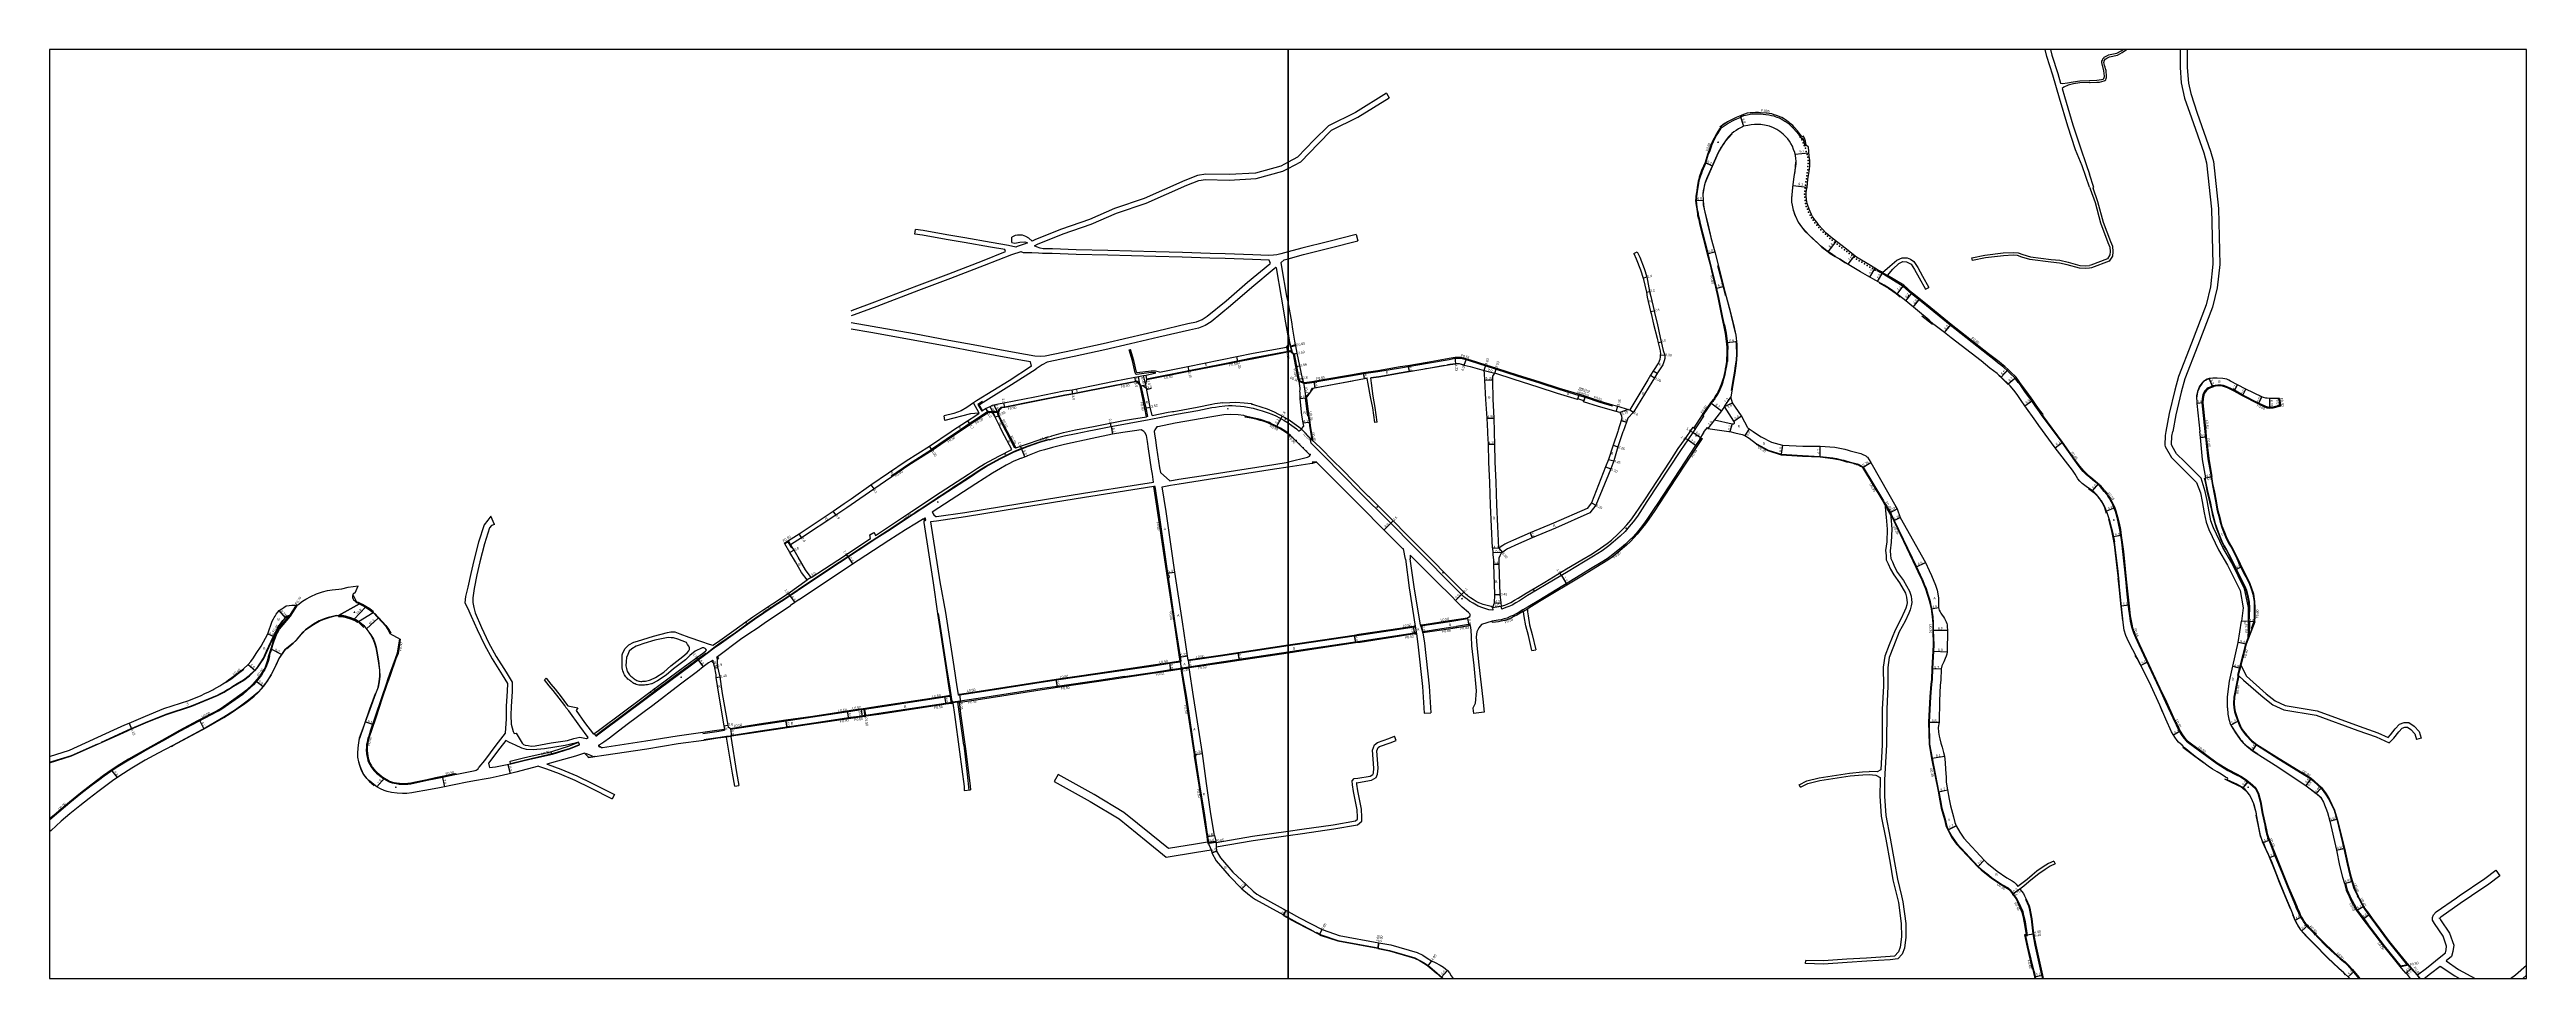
# Model space of a CAD drawing. Header units: metres. Extents: x -27200 to -24000, y -87000 to -85800.
# Drawn here: x -25600 to -24000, y -87000 to -86400 of the extents above; entities that cross this region are included whole.
import ezdxf

# ---------------------------------------------------------------- set-up
doc = ezdxf.new("R2010")
doc.units = ezdxf.units.M
doc.header["$LTSCALE"] = 2.5
for name, color, linetype in [('側溝・桝', 7, 'Continuous'), ('図郭', 7, 'Continuous'), ('幅員', 7, 'Continuous'), ('歩道・分離帯・安全施設', 7, 'Continuous'), ('舗装', 7, 'Continuous'), ('道路', 7, 'Continuous')]:
    doc.layers.add(name, color=color, linetype=linetype)
doc.styles.get("Standard").update_dxf_attribs({"font": ''})
doc.styles.add('YOKO_DECO', font='txt.shx', dxfattribs={"bigfont": 'extfont.shx'})
doc.styles.get('Standard').set_extended_font_data('@MS PGothic')

msp = doc.modelspace()

# ---------------------------------------------------------------- linework, layer by layer
at = {"layer": '側溝・桝'}
for points in [[(-24536.1, -86497.5), (-24535.9, -86495.9), (-24535.9, -86495), (-24535.7, -86493.5), (-24535.4, -86491.4), (-24535.1, -86489.1), (-24534.9, -86487.8), (-24534.7, -86486.4), (-24534.4, -86485.1), (-24534.2, -86483.9), (-24533.8, -86482.7), (-24533.4, -86481.3), (-24533, -86480.4), (-24532.2, -86478.3), (-24530.1, -86473.3), (-24528.5, -86468.1), (-24527.4, -86465.2), (-24526.4, -86462.6), (-24525.9, -86461.2), (-24525.6, -86460.5), (-24525.2, -86459.5), (-24524.8, -86458.6), (-24524.2, -86457.6), (-24523.8, -86456.6), (-24522.7, -86454.8), (-24521.8, -86453.4), (-24521.3, -86452.6), (-24520.7, -86451.6), (-24520.3, -86451), (-24519.8, -86450.3), (-24519.6, -86450.2), (-24515.6, -86447.5), (-24511.5, -86445.3), (-24510.1, -86444.7), (-24508, -86443.8), (-24507, -86443.3), (-24505.5, -86442.7), (-24503.3, -86442.1), (-24501.4, -86441.8), (-24499.8, -86441.6), (-24498, -86441.6), (-24496.1, -86441.6), (-24494.8, -86441.6), (-24491.3, -86441.9), (-24489.3, -86442.2), (-24487.7, -86442.5), (-24486.2, -86442.9), (-24485.3, -86443.2), (-24484.3, -86443.6), (-24482.7, -86444.2), (-24481.5, -86444.8), (-24480.4, -86445.4), (-24479.1, -86446.2), (-24478.3, -86446.7), (-24477, -86447.6), (-24476.2, -86448.3), (-24475.3, -86449.1), (-24474.7, -86449.7), (-24473.7, -86450.7), (-24471.5, -86453.2), (-24470.3, -86454.6), (-24469.5, -86455.8), (-24468.3, -86457.5), (-24467.6, -86457.1), (-24467.2, -86458.1), (-24466.8, -86459.3), (-24466.2, -86462.2), (-24465.3, -86461.7)], [(-24518.1, -86577.9), (-24519.1, -86573), (-24520.7, -86565.5), (-24521.8, -86560.1), (-24523.3, -86553.4), (-24525.2, -86545.7), (-24527, -86538.1), (-24528.6, -86531.8), (-24533.5, -86512.5), (-24533.8, -86511), (-24534.2, -86509.2), (-24534.8, -86507), (-24534.9, -86506), (-24535.2, -86504.5), (-24535.4, -86503.1), (-24535.6, -86501.8), (-24536.1, -86497.5)], [(-24272.7, -86685.5), (-24274.3, -86683.5), (-24275.4, -86682.2), (-24275.8, -86681.7), (-24276.4, -86681.2), (-24277.4, -86680.4), (-24280.1, -86678.2), (-24282, -86676.5), (-24284.1, -86674.6), (-24286.4, -86672.5), (-24287.6, -86671), (-24288.8, -86669.5), (-24290.2, -86667.7), (-24291.8, -86665.5), (-24299.9, -86653.8), (-24313.2, -86635.9), (-24314.6, -86634), (-24317.4, -86630.1), (-24319.5, -86626.9), (-24323.5, -86621.5), (-24326.7, -86617.1), (-24328.3, -86615.1), (-24330.3, -86612.2), (-24333.9, -86608.8), (-24335.2, -86607.5), (-24337.5, -86605.4), (-24339.7, -86603.6), (-24341.2, -86602.5), (-24342.9, -86601.1), (-24347.9, -86597.1), (-24372.2, -86578.1), (-24387.6, -86565.5), (-24397.3, -86557.8), (-24402.7, -86553), (-24415.2, -86545.4), (-24417, -86544.3), (-24419.5, -86542.9), (-24419.1, -86542.2)], [(-24415.9, -86544), (-24412.7, -86545.9)], [(-24518.1, -86577.9), (-24517, -86583.3), (-24516.5, -86586.7), (-24516.1, -86590.1), (-24515.9, -86592.5), (-24516, -86595.2), (-24516.2, -86601.5)], [(-24531.8, -86636.3), (-24531.6, -86636), (-24526.4, -86628.5), (-24523, -86623.7), (-24522.3, -86622.5), (-24521.8, -86621.6), (-24521.3, -86620.6), (-24520.8, -86619.5), (-24520.2, -86618.1), (-24519.6, -86616.6), (-24519, -86614.7), (-24518.4, -86612.7), (-24517.7, -86610), (-24517.3, -86608.4), (-24516.9, -86606.3), (-24516.6, -86604.4), (-24516.4, -86602.8), (-24516.2, -86601.5)], [(-24800, -86647.8), (-24801.4, -86646.8), (-24803.1, -86645.6), (-24804.9, -86644.6), (-24808.2, -86642.8), (-24811, -86641.5), (-24812, -86641), (-24814, -86640.2), (-24815.8, -86639.6), (-24817.8, -86639), (-24819.8, -86638.5), (-24823.7, -86637.6), (-24827.5, -86636.8)], [(-25247.2, -86843.2), (-25247.1, -86843.4), (-25244.3, -86841.3), (-25228.2, -86829.2), (-25216.4, -86820.5), (-25206.2, -86812.9), (-25192.8, -86803), (-25175.1, -86789.9), (-25170.7, -86786.5), (-25167.5, -86784.2), (-25156.8, -86776.8), (-25149.2, -86771.2), (-25144.6, -86767.9), (-25132.5, -86759.8), (-25124.1, -86754.3), (-25108.9, -86744.1), (-25089.7, -86731.4), (-25065.5, -86715.4), (-25058.8, -86711.1), (-25042.1, -86700), (-25023.5, -86687.9), (-25005.2, -86675.9), (-24999.6, -86672.2), (-24995, -86669.4), (-24985.9, -86664.4), (-24977.3, -86660), (-24975.1, -86659.1), (-24967.7, -86656.2), (-24960.2, -86653.7), (-24954.2, -86651.9), (-24954.1, -86651.9)], [(-24798.4, -86649.4), (-24799.9, -86647.9), (-24800, -86647.8)], [(-24533.3, -86650.8), (-24536.8, -86655.7), (-24550.5, -86676.8), (-24561.1, -86693), (-24563.9, -86697.2), (-24567.8, -86702.8), (-24569.8, -86705.7), (-24572.6, -86709.3), (-24575.2, -86712.5), (-24577.3, -86714.9), (-24579.3, -86717), (-24582, -86719.5), (-24583.2, -86720.5), (-24584.7, -86721.8), (-24588.8, -86725.1), (-24591.3, -86727.1), (-24593.9, -86729), (-24597.7, -86731.3), (-24604.5, -86735.4), (-24610.8, -86739.4), (-24638, -86755.8), (-24644.9, -86760), (-24648.4, -86762), (-24650.6, -86763.3), (-24652.6, -86764.4), (-24654.5, -86765.5), (-24656.4, -86766.3), (-24658.4, -86767.2), (-24660.3, -86767.8), (-24662.4, -86768.3), (-24664.3, -86768.6), (-24668.1, -86769.2)], [(-24781.3, -86666.7), (-24781.9, -86666.2), (-24784.3, -86666.6)], [(-24784.3, -86666.6), (-24783.8, -86667.1)], [(-24272.7, -86685.5), (-24271.1, -86687.5), (-24270.4, -86688.7), (-24269.4, -86690.3), (-24268.2, -86692.1), (-24267.4, -86693.9), (-24266.5, -86696.2), (-24265.7, -86698.1), (-24264.6, -86702), (-24263.7, -86706.1), (-24262.8, -86710.2), (-24262.2, -86713.9), (-24261.6, -86718.2), (-24260.9, -86724.3), (-24259.1, -86742.1), (-24258.1, -86751.8), (-24257, -86761.5), (-24256.5, -86765.8), (-24255.9, -86769.2), (-24255.5, -86771.2), (-24254.9, -86773.6), (-24253.9, -86776.7), (-24252.6, -86779.8), (-24250.4, -86784.5), (-24245.9, -86794.1), (-24237.3, -86812.6), (-24233.1, -86821.6), (-24228.4, -86831.6), (-24224.1, -86840.6), (-24222.6, -86843), (-24221.4, -86844.8), (-24219.6, -86846.8), (-24218.5, -86847.6), (-24200, -86861.2), (-24192.9, -86865.6), (-24187.5, -86868.4), (-24184.7, -86869.7), (-24181.8, -86871.7), (-24178.7, -86874.1), (-24175.2, -86877.1), (-24173.6, -86880.4), (-24172.1, -86886), (-24170.8, -86893.5), (-24169, -86901), (-24168.5, -86904.1), (-24167.9, -86906.5), (-24167.1, -86909.2), (-24165.6, -86912.9), (-24162.5, -86920.8), (-24158.1, -86931.5), (-24154.1, -86941.2), (-24150.2, -86950.5), (-24148.7, -86954.1)], [(-25034, -86704), (-25034.1, -86702.6), (-25034.8, -86702.7), (-25034.7, -86704.5)], [(-25034.7, -86704.5), (-25034, -86704)], [(-25454.9, -86782), (-25454.1, -86779.8), (-25453.4, -86778), (-25452.8, -86776.7), (-25451.5, -86774.4), (-25444.4, -86766)], [(-25440.6, -86758.9), (-25445, -86765.6)], [(-25444.4, -86766), (-25439.8, -86758.9)], [(-24647.9, -86762.8), (-24645.2, -86761.2)], [(-25457.9, -86792), (-25457.2, -86789.5), (-25456.5, -86787.3), (-25455.7, -86784.6), (-25454.9, -86782)], [(-25374, -86780.6), (-25375.4, -86789.8), (-25376.7, -86793.5), (-25380.3, -86803.4), (-25381.6, -86807.1), (-25382.3, -86809.3), (-25385.8, -86819.4), (-25389.6, -86830.8), (-25392.6, -86839.7), (-25393.8, -86843.5)], [(-25457.9, -86792), (-25458.8, -86795.2), (-25460.3, -86799.1), (-25460.9, -86800.5), (-25461.7, -86801.8), (-25463.1, -86804.1), (-25465.6, -86807.4), (-25468.2, -86810.3), (-25472.4, -86814.1), (-25475.2, -86816.5), (-25482.2, -86821.5), (-25488.8, -86826), (-25490.9, -86827.3)], [(-25490.9, -86827.3), (-25491.5, -86827.6), (-25504.2, -86834.3), (-25515.7, -86840.3), (-25527.1, -86846.7), (-25536.4, -86852), (-25543.8, -86856.1), (-25548.8, -86858.9), (-25555.9, -86863.4), (-25559.7, -86865.9), (-25564.7, -86869.3), (-25568.4, -86872.1), (-25573.1, -86875.6), (-25579.7, -86880.8), (-25586.9, -86886.6), (-25596.7, -86894.9), (-25600, -86897.8)], [(-25490.9, -86827.3), (-25491.2, -86826.8)], [(-25393.8, -86843.5), (-25394.3, -86844.7), (-25394.6, -86846), (-25394.9, -86847.6), (-25395.2, -86848.8), (-25395.3, -86850.6), (-25395.4, -86852.6), (-25395.2, -86854.8), (-25395, -86856.2), (-25394.7, -86858), (-25394.3, -86859.3), (-25393.8, -86860.7), (-25393.2, -86861.9), (-25392.5, -86863), (-25391.9, -86863.9), (-25390.5, -86865.6), (-25388.7, -86867.4), (-25386.1, -86869.6), (-25385, -86870.4), (-25384, -86871.1), (-25382.5, -86872), (-25380.6, -86873), (-25379.4, -86873.4), (-25378.6, -86873.7), (-25377.4, -86873.9), (-25376, -86874.1), (-25374.1, -86874.4), (-25372.3, -86874.5), (-25370.5, -86874.5), (-25368.5, -86874.4), (-25366.6, -86874.2), (-25364.6, -86873.8), (-25356, -86872), (-25350.5, -86870.8)], [(-25302.2, -86861.3), (-25302.1, -86861.4), (-25293.4, -86859.3), (-25287.9, -86858), (-25275, -86855.1), (-25263.4, -86851.5), (-25257.6, -86849.2), (-25257.7, -86848.9)], [(-25251.9, -86857), (-25247.5, -86856.4)], [(-25247.5, -86856.4), (-25247.7, -86856.9)], [(-25245.2, -86849.3), (-25245.4, -86849.5), (-25245.4, -86849.7), (-25245.2, -86849.9), (-25245.1, -86850.2), (-25244.7, -86850.6)], [(-25244.7, -86850.6), (-25244.6, -86850.3)], [(-25350.5, -86870.8), (-25346.2, -86869.9), (-25338.1, -86868.2)], [(-25338.1, -86868.2), (-25336.9, -86868)], [(-24137, -86971.2), (-24137.6, -86970.6), (-24138.5, -86969.7), (-24140.6, -86967.5), (-24141.5, -86966.5), (-24142.2, -86965.7), (-24142.9, -86964.8), (-24144, -86963.2), (-24144.9, -86961.8), (-24145.6, -86960.8), (-24145.8, -86960.3), (-24146.1, -86959.8), (-24147, -86957.9), (-24148.7, -86954.1)], [(-24136.3, -86971.9), (-24134.9, -86973.4), (-24134, -86974.3)], [(-24134, -86974.3), (-24130.5, -86978), (-24126.1, -86982.1), (-24120.4, -86987.4), (-24117.4, -86989.7), (-24115.6, -86991.5), (-24112.7, -86994.6), (-24109.5, -86998.5), (-24108.3, -87000)]]:
    msp.add_lwpolyline(points, dxfattribs=at)
at = {"layer": '側溝・桝', "flags": 128}
for points in [[(-24800, -86581.8), (-24800.1, -86581.2)], [(-24797, -86595.7), (-24798, -86592.1), (-24798.2, -86591.5), (-24798.8, -86589.2), (-24800, -86581.8)], [(-24799.3, -86589.3), (-24797.6, -86595.2)], [(-24795.1, -86590.8), (-24798.2, -86591.5)], [(-24795, -86591.4), (-24798, -86592.1)], [(-24891.1, -86613.2), (-24891.2, -86612.7), (-24864.1, -86607.3)], [(-24864, -86607.8), (-24864.1, -86607.3), (-24843.1, -86603.2), (-24822.1, -86599), (-24800, -86594.8)], [(-24800, -86594.8), (-24798.6, -86594.5)], [(-24798.6, -86594.5), (-24797.6, -86595.2), (-24797, -86595.7), (-24796, -86596.5), (-24794.5, -86604.6), (-24792.7, -86613.7), (-24793.1, -86614.2)], [(-24789.4, -86615.1), (-24789.3, -86615.7), (-24784.6, -86615), (-24777.5, -86613.7), (-24759.6, -86610.7), (-24751.1, -86609.2), (-24741.9, -86608), (-24727.4, -86605.5), (-24709.9, -86602.6), (-24695.9, -86600.1)], [(-24695.9, -86600.1), (-24692, -86599.4), (-24688.4, -86599.4), (-24684.9, -86600.3), (-24682.3, -86601.1)], [(-24682.3, -86601.1), (-24672.2, -86604.4), (-24665.6, -86606.4), (-24652.1, -86610.8), (-24637.6, -86615.3), (-24625.1, -86619.3), (-24611.9, -86623.4), (-24608.1, -86624.5), (-24598.5, -86627.8), (-24590.5, -86630.1), (-24590.3, -86629.4)], [(-24983, -86630.7), (-24963.7, -86626.9), (-24944.2, -86623), (-24939, -86622.1), (-24911.9, -86616.7), (-24898.3, -86614.1), (-24897.8, -86614.3), (-24897.4, -86614.5), (-24897.1, -86614.7), (-24896.8, -86615), (-24896.5, -86615.2), (-24896.3, -86615.5), (-24896, -86615.8), (-24895.6, -86616.1), (-24895.3, -86616.5), (-24895, -86617), (-24895, -86617.2), (-24891.9, -86631.5), (-24890.8, -86637.1), (-24891.3, -86637.2)], [(-24793.1, -86614.2), (-24789.3, -86615.7)], [(-24792.7, -86613.7), (-24789.9, -86614.9)], [(-24158.9, -86630.4), (-24158.9, -86629.8), (-24163.9, -86631), (-24165.7, -86631.2), (-24166.8, -86631.1), (-24167.3, -86631), (-24173, -86628.4), (-24183.2, -86623.2), (-24188.6, -86620.1), (-24193, -86618.1), (-24195.6, -86617), (-24197.3, -86616.7), (-24199, -86616.7), (-24199.4, -86616.7), (-24201, -86616.9), (-24202.6, -86617.3), (-24202.8, -86617.4), (-24204.4, -86618), (-24205.6, -86618.6), (-24206.5, -86619.2), (-24207.2, -86619.8), (-24207.9, -86620.7), (-24208.5, -86621.7), (-24208.6, -86621.9), (-24209, -86623), (-24209.2, -86624.2), (-24209.4, -86625.3), (-24209.4, -86625.5), (-24209.6, -86628.2), (-24207.7, -86646.7)], [(-24993.5, -86633.7), (-24994, -86633.9), (-25000.6, -86638.3), (-25005.9, -86641.7), (-25013.1, -86646.7)], [(-24997.3, -86627.4), (-25000.3, -86629.2), (-24997.7, -86633.5)], [(-24997.3, -86633.2), (-24997.7, -86633.5)], [(-24993.5, -86633.7), (-24990.1, -86633.9), (-24987.3, -86633.8)], [(-24993.4, -86634.3), (-24990.1, -86634.4), (-24987.4, -86634.3)], [(-24987.1, -86636.6), (-24987.3, -86636.1), (-24987.4, -86635.5), (-24987.4, -86635), (-24987.4, -86634.9), (-24987.4, -86634.3), (-24987.3, -86633.8), (-24986.9, -86632.7), (-24986.7, -86632.4), (-24986.4, -86632.1), (-24986.2, -86631.8), (-24985.9, -86631.5), (-24985.8, -86631.5), (-24985.5, -86631.2), (-24985.2, -86631.1), (-24985.1, -86631.1), (-24983, -86630.7)], [(-24982.1, -86646.7), (-24984, -86643), (-24987.1, -86636.6)], [(-24788, -86625.3), (-24788.4, -86625.2)], [(-24788, -86625.3), (-24786.7, -86635.5), (-24785.9, -86640.6), (-24785.6, -86643), (-24785, -86646.7)], [(-24160.1, -86625.4), (-24159.4, -86629.9)], [(-24159.6, -86625.4), (-24158.9, -86629.8)], [(-25013.1, -86646.7), (-25016.1, -86648.7), (-25030.2, -86658.3)], [(-24975.9, -86657.3), (-24976.4, -86657.5), (-24982.1, -86646.7)], [(-24785, -86646.7), (-24784.1, -86652)], [(-24784.1, -86652), (-24784.5, -86652.1)], [(-24497.3, -86654.6), (-24497.5, -86654.9)], [(-24497.5, -86654.9), (-24490, -86659), (-24481.5, -86661.8), (-24467.6, -86662.7), (-24456.3, -86663.1), (-24448, -86664.1), (-24445.7, -86664.5), (-24443.4, -86665), (-24441.1, -86665.6), (-24439.2, -86666.2), (-24438.3, -86666.4), (-24437.5, -86666.6), (-24436.6, -86666.8), (-24435.8, -86667), (-24434.9, -86667.2), (-24434.1, -86667.5), (-24433.3, -86667.7), (-24432.5, -86668), (-24431.7, -86668.3), (-24430.9, -86668.6), (-24430.2, -86669), (-24429.5, -86669.4), (-24428.8, -86669.9), (-24428.8, -86669.9), (-24415.7, -86691.8), (-24414.4, -86694)], [(-24207.7, -86646.7), (-24207.4, -86650.3), (-24205.8, -86664.3), (-24203.7, -86675.9), (-24203.1, -86680.3), (-24202, -86686.1), (-24200.9, -86691.7), (-24200, -86696.8), (-24199.2, -86700.1), (-24198, -86704.5), (-24197, -86708.1), (-24195.5, -86712.1), (-24193.8, -86716.2), (-24192.4, -86718.9), (-24190.8, -86721.5), (-24187.8, -86727.3), (-24185.3, -86732.8), (-24182.7, -86737.9), (-24180.5, -86742.1), (-24179, -86745.3), (-24177.8, -86748.3), (-24176.8, -86751.8), (-24176, -86756.6), (-24175.8, -86760.3), (-24175.9, -86766.2), (-24176.1, -86769.5), (-24177.8, -86774.1), (-24177.3, -86774.3)], [(-25056.2, -86675.4), (-25045.2, -86667.8), (-25030.2, -86658.3)], [(-25056, -86675.8), (-25056.2, -86675.4)], [(-24885.9, -86682.2), (-24886.6, -86682.3)], [(-24877.3, -86739.7), (-24877.6, -86738.2), (-24883.3, -86699.2), (-24885.9, -86682.2)], [(-24414.4, -86693.2), (-24410.9, -86699.1), (-24410.4, -86700)], [(-24414.3, -86694.6), (-24411.4, -86699.4), (-24410.8, -86700.7)], [(-24410.6, -86700.4), (-24394.5, -86734.3), (-24392, -86739.5), (-24390.6, -86742.4), (-24390.5, -86742.6), (-24389.2, -86745.7), (-24388.1, -86748.3), (-24386.8, -86752.5), (-24385.9, -86755.8), (-24384.6, -86761.2), (-24383.8, -86766.2), (-24383.5, -86770.7), (-24383.5, -86775.1), (-24383.3, -86784.4), (-24383.6, -86792.3), (-24384.1, -86799.8), (-24384.4, -86806.9), (-24384.7, -86809.9), (-24385.4, -86818), (-24386.2, -86834.4), (-24385.9, -86848.7), (-24384.3, -86857.9), (-24380, -86879.1), (-24379, -86885.2), (-24378, -86890), (-24375.9, -86897.3), (-24375, -86901.1), (-24373.8, -86904), (-24371.3, -86908.8), (-24368.2, -86913.2), (-24354.4, -86927.8), (-24352.2, -86929.9), (-24347.7, -86933.4), (-24345.5, -86935.3), (-24338.6, -86939.8), (-24335.2, -86941.8), (-24334.5, -86942.4), (-24333.9, -86943), (-24333.3, -86943.7), (-24331.8, -86945.7), (-24331.5, -86945.4)], [(-25121, -86721.2), (-25122.9, -86717.9), (-25125.1, -86719.3)], [(-25121.3, -86719.6), (-25122.7, -86717.2)], [(-24869.7, -86795.1), (-24869.1, -86795), (-24869.5, -86792.3), (-24872.8, -86770.5), (-24877.2, -86740.9)], [(-25017, -86821.2), (-25018.3, -86812.4), (-25020.3, -86799.3), (-25025.7, -86764.2)], [(-24684, -86767.3), (-24684, -86767.8), (-24695.5, -86769.6), (-24714.5, -86772.4)], [(-24717.8, -86772.4), (-24717.8, -86772.9), (-24718.3, -86773), (-24754.1, -86778.4), (-24757.2, -86778.9), (-24792.3, -86784.1), (-24800, -86785.2)], [(-24718.2, -86777), (-24753.5, -86782.3), (-24756.6, -86782.8), (-24791.8, -86788), (-24800, -86789.3)], [(-24714.5, -86771.9), (-24714.5, -86772.4)], [(-24712.9, -86776.7), (-24713, -86775.9), (-24695, -86773.2), (-24691.1, -86772.6)], [(-24682.3, -86772), (-24682.4, -86771.2), (-24683.4, -86771.4), (-24691.1, -86772.6)], [(-24691.1, -86772.6), (-24691, -86773.4)], [(-24177.5, -86774.2), (-24179, -86778), (-24179.9, -86780.2), (-24181.4, -86784), (-24184.9, -86797.5), (-24186.6, -86804.1), (-24186.2, -86804.2)], [(-24179.5, -86769.5), (-24179.9, -86780.2)], [(-24179.5, -86769.5), (-24178.8, -86769.5), (-24179.1, -86778.2)], [(-25482.2, -86806.2), (-25482.2, -86806.2), (-25477.9, -86802.9), (-25474.5, -86800.3), (-25474.8, -86800)], [(-24869.6, -86795.6), (-24876.3, -86796.6), (-24886.9, -86798.2), (-24922.9, -86803.5), (-24949.6, -86807.4), (-24959.4, -86808.9), (-24996.5, -86814.7), (-25012.3, -86817), (-25013, -86817.1)], [(-24905.7, -86805), (-24886.3, -86802.1), (-24875.7, -86800.5), (-24869.2, -86799.6)], [(-24869.7, -86795.1), (-24869.6, -86795.6)], [(-24800, -86789.3), (-24831.7, -86794), (-24841.6, -86795.5), (-24868.3, -86799.5)], [(-24863.9, -86799.3), (-24868.2, -86800)], [(-24864.5, -86794.4), (-24864.4, -86794.9)], [(-24800, -86785.2), (-24832.3, -86790.1), (-24842.2, -86791.6), (-24864.4, -86794.9)], [(-24186.2, -86804.2), (-24185, -86799.6), (-24184.5, -86797.6)], [(-25486, -86808.4), (-25485.8, -86808.7), (-25483.9, -86807.4), (-25482.2, -86806.2)], [(-24905.7, -86805), (-24922.3, -86807.5), (-24949.1, -86811.4), (-24958.8, -86812.8), (-24995.9, -86818.6), (-25011.7, -86821), (-25016.5, -86821.5)], [(-24905.6, -86805.5), (-24905.7, -86805)], [(-24860, -86855.5), (-24865.4, -86818.6), (-24868.6, -86800)], [(-24185.8, -86804.5), (-24186.6, -86808.5), (-24188.6, -86818.4), (-24188.7, -86819.6), (-24188.8, -86820.8), (-24188.8, -86822), (-24188.8, -86823.2), (-24188.7, -86824.4), (-24188.6, -86825), (-24188.4, -86826.3), (-24188.1, -86827.6), (-24187.7, -86828.9), (-24187.3, -86830.2), (-24186.9, -86831.4), (-24186.4, -86832.7), (-24186.1, -86833.8), (-24185.6, -86834.9), (-24185.2, -86836), (-24184.7, -86837.1), (-24184.2, -86838.1), (-24183.7, -86839.1), (-24180.9, -86842.6), (-24177.3, -86846.4), (-24174.1, -86848.8), (-24159.7, -86858), (-24139, -86870.6)], [(-25082.3, -86827.5), (-25106.9, -86831.2), (-25141.5, -86836.3), (-25160.1, -86839.2)], [(-25082.3, -86831.5), (-25106.3, -86835.1), (-25140.9, -86840.2), (-25160.1, -86843.2)], [(-25018, -86817.8), (-25021.7, -86818.4), (-25064.9, -86824.9), (-25073.5, -86826.2), (-25074, -86826.3), (-25075.8, -86826.5), (-25082.3, -86827.5)], [(-25073.6, -86830.2), (-25075.2, -86830.5), (-25082.3, -86831.5)], [(-25074, -86826.3), (-25073.5, -86829.8)], [(-25073.5, -86826.2), (-25073, -86829.7)], [(-25017.4, -86821.8), (-25021.2, -86822.3), (-25064.4, -86828.9), (-25072.7, -86830.1)], [(-25017.5, -86821.3), (-25018, -86817.8), (-25018.1, -86817.3)], [(-25012.5, -86821.6), (-25013.3, -86821.6), (-25016.4, -86822)], [(-25013.1, -86816.6), (-25013, -86817.1)], [(-25178, -86841.7), (-25168.9, -86840.4), (-25163.9, -86839.7)], [(-25177.4, -86845.7), (-25168.3, -86844.4), (-25162.8, -86843.6)], [(-25164, -86839.2), (-25163.9, -86839.7)], [(-25162.8, -86843.6), (-25160.1, -86843.2)], [(-25160, -86843.7), (-25162.7, -86844.1)], [(-25160.2, -86838.7), (-25160.1, -86839.2)], [(-24856.9, -86875), (-24859.8, -86856.4)], [(-24851.2, -86911.9), (-24851.8, -86908.3), (-24853.8, -86894.6), (-24856.9, -86875)], [(-24139, -86870.6), (-24139, -86870.6), (-24132.3, -86876.7)], [(-24132.3, -86876.7), (-24129.4, -86880.7), (-24127.2, -86884.4), (-24123.9, -86891.3), (-24122.2, -86897.1), (-24117.6, -86915.9), (-24115.4, -86925.8), (-24113.6, -86933.1), (-24111.3, -86941), (-24109.7, -86944.7), (-24108.7, -86946.7)], [(-24851, -86911.9), (-24847.2, -86911.4)], [(-24850.9, -86912.6), (-24846.6, -86911.9)], [(-24117.6, -86938.7), (-24117, -86938.5), (-24115.9, -86942.7), (-24114.1, -86946.7)], [(-24331.5, -86945.5), (-24330.6, -86946.7)], [(-24318, -86995.6), (-24321.9, -86979.5), (-24323.3, -86972.4), (-24322.3, -86972.2), (-24323.6, -86963.4), (-24324.6, -86959.3), (-24325.2, -86956.9), (-24328.2, -86950.5), (-24329.4, -86948.1), (-24330.6, -86946.7)], [(-24114.1, -86946.7), (-24114.1, -86946.8), (-24112.6, -86949.7), (-24111.4, -86952), (-24109.8, -86954.8), (-24109.3, -86955.8), (-24105.1, -86961.2), (-24103.1, -86964), (-24102.2, -86965.2), (-24102.7, -86965.6)], [(-24070.3, -86997.7), (-24077.1, -86990.2), (-24088.4, -86976.1), (-24096.9, -86964.7), (-24099.5, -86961.2), (-24101.9, -86957.9), (-24104.3, -86954.6), (-24105.6, -86952.4), (-24107.1, -86949.8), (-24108.2, -86947.5), (-24108.7, -86946.7)], [(-24102.3, -86965.3), (-24100.4, -86967.9), (-24092, -86978.9), (-24081, -86992.5), (-24081.4, -86992.8)], [(-24076.9, -86991.1), (-24081.3, -86992.1)], [(-24076.5, -86991.5), (-24081, -86992.5)], [(-24316.9, -87000), (-24317.2, -86998.8), (-24317.8, -86996.3)], [(-24070.6, -86997.9), (-24069.2, -87000)], [(-24068.7, -87000), (-24070.3, -86997.7)]]:
    msp.add_lwpolyline(points, dxfattribs=at)
for points in [[(-25120.8, -86721.9), (-25120.2, -86721.5), (-25120.5, -86720.9), (-25121, -86721.2), (-25121.1, -86721.3)], [(-24878, -86739.8), (-24877.8, -86741), (-24877.2, -86740.9), (-24876.6, -86740.8), (-24876.8, -86739.7), (-24877.3, -86739.7)], [(-24718.1, -86777.5), (-24717.1, -86777.3), (-24717.2, -86776.8), (-24717.3, -86776.4), (-24718.3, -86776.5), (-24718.2, -86777)], [(-25171.7, -86795.7), (-25171, -86795.1), (-25171.7, -86794.4), (-25172.3, -86795)], [(-25168.7, -86793.4), (-25167.9, -86792.9), (-25168.5, -86792.2), (-25169.2, -86792.7)], [(-24869.1, -86800.1), (-24868.6, -86800), (-24868.2, -86800), (-24868.3, -86799.5), (-24868.3, -86799.1), (-24869.2, -86799.2), (-24869.2, -86799.6)], [(-25073.5, -86830.7), (-25072.6, -86830.6), (-25072.7, -86830.1), (-25072.7, -86829.7), (-25073, -86829.7), (-25073.5, -86829.8), (-25073.7, -86829.8), (-25073.6, -86830.2)], [(-25017.4, -86822.3), (-25016.5, -86822.1), (-25016.4, -86822.1), (-25016.4, -86822), (-25016.5, -86821.5), (-25016.5, -86821.1), (-25017, -86821.2), (-25017.5, -86821.3), (-25017.5, -86821.3), (-25017.4, -86821.8)], [(-24860.3, -86856.5), (-24859.8, -86856.4), (-24859.4, -86856.3), (-24859.6, -86855.4), (-24860, -86855.5), (-24860.5, -86855.6)], [(-24851.8, -86912.9), (-24850.9, -86912.7), (-24850.9, -86912.6), (-24851, -86911.9), (-24851.1, -86911.8), (-24851.2, -86911.9), (-24851.7, -86911.9), (-24851.9, -86912)], [(-24318.5, -86995.7), (-24318.3, -86996.5), (-24317.5, -86996.3), (-24317.7, -86995.5)]]:
    msp.add_lwpolyline(points, close=True, dxfattribs=at)
at = {"layer": '側溝・桝'}
msp.add_lwpolyline([(-24136.5, -86970.6), (-24135.8, -86971.4), (-24136.5, -86972.1), (-24137.2, -86971.4)], close=True, dxfattribs=at)
at = {"layer": '図郭'}
for points in [[(-25600, -87000), (-24800, -87000), (-24800, -86400), (-25600, -86400)], [(-24800, -87000), (-24000, -87000), (-24000, -86400), (-24800, -86400)]]:
    msp.add_lwpolyline(points, close=True, dxfattribs=at)
at = {"layer": '幅員'}
for points in [[(-24508, -86442.8), (-24505.7, -86449.4)], [(-24530.6, -86473), (-24525.9, -86475.1)], [(-24472.5, -86467.5), (-24463.5, -86466.7)], [(-24473.8, -86487.9), (-24464.7, -86488.9)], [(-24536.7, -86497.6), (-24531.8, -86497.3)], [(-24451, -86530.6), (-24445.8, -86523.9)], [(-24529.2, -86532), (-24524.3, -86530.6)], [(-24438.2, -86538.6), (-24433.9, -86533.1)], [(-24424.1, -86547.1), (-24420.7, -86541.3)], [(-24523.7, -86554.3), (-24518.2, -86552.8)], [(-24419.1, -86549.9), (-24415.7, -86544.1)], [(-24406.5, -86557.9), (-24402.1, -86552.3)], [(-24400.9, -86562.4), (-24396.8, -86557.1)], [(-24396.1, -86566.4), (-24391.9, -86561)], [(-24375.9, -86582.8), (-24371.6, -86577.5)], [(-24339.3, -86611.6), (-24334.9, -86606.6)], [(-24783.4, -86614.1), (-24782.6, -86618.7)], [(-24334.8, -86616), (-24329.7, -86611.6)], [(-24807.5, -86643.8), (-24804.5, -86638.4)], [(-24804.5, -86638.4), (-24803.7, -86636.8)], [(-24526.9, -86628.1), (-24520, -86633.4)], [(-24324.1, -86630.2), (-24318.8, -86626.4)], [(-24914.2, -86643.5), (-24914.6, -86641.3)], [(-24914.2, -86643.5), (-24913.3, -86648.5)], [(-24541.7, -86652.2), (-24543.2, -86651.2)], [(-24536, -86656.3), (-24541.7, -86652.2)], [(-24538.4, -86647.4), (-24539.9, -86646.4)], [(-24533.5, -86650.7), (-24538.4, -86647.4)], [(-24304.5, -86657.2), (-24299.6, -86653.6)], [(-24972.2, -86657.7), (-24972.7, -86656.1)], [(-24970.1, -86663.1), (-24972.2, -86657.7)], [(-24280.4, -86685.1), (-24276.5, -86680.6)], [(-24737.9, -86710.3), (-24733.6, -86706)], [(-24733.6, -86706), (-24732.1, -86704.5)], [(-25084.3, -86727.5), (-25085.2, -86726.2)], [(-25084.3, -86727.5), (-25081.3, -86732.2)], [(-25122.8, -86751.3), (-25122, -86752.5)], [(-24691.9, -86755.8), (-24688, -86751.9)], [(-24688, -86751.9), (-24686.5, -86750.5)], [(-24623.4, -86739.7), (-24624.4, -86738)], [(-24623.4, -86739.7), (-24619.7, -86745.9)], [(-25122, -86752.5), (-25118.6, -86757.2)], [(-25457.1, -86787), (-25450, -86790.8)], [(-25181.2, -86794), (-25182.1, -86792.8)], [(-25181.2, -86794), (-25177.7, -86798.7)], [(-25304, -86861.7), (-25302.4, -86867.7)], [(-25388.5, -86876.3), (-25383.7, -86870.6)], [(-25346.3, -86869.4), (-25344.9, -86876.3)], [(-24851.7, -86911.9), (-24846.7, -86911.3)], [(-24149.4, -86962.4), (-24145.4, -86960.1)], [(-24145.1, -86969.2), (-24141.3, -86965.9)]]:
    msp.add_lwpolyline(points, dxfattribs=at)
at = {"layer": '幅員', "flags": 128}
for points in [[(-24570.5, -86547.7), (-24568.2, -86546.9)], [(-24568.5, -86556.7), (-24566.4, -86556.3)], [(-24565.8, -86569.3), (-24563.5, -86568.7)], [(-24560.9, -86589.4), (-24558.9, -86588.9)], [(-24510.2, -86588.8), (-24516.8, -86589.5)], [(-24864.6, -86604.7), (-24864, -86607.8)], [(-24832.3, -86601.6), (-24833, -86598.3)], [(-24801, -86592.2), (-24800.4, -86595.3)], [(-24796.5, -86596.7), (-24794, -86596.2)], [(-24795, -86604.7), (-24792.4, -86604.2)], [(-24722.5, -86604), (-24721.8, -86608)], [(-24691.5, -86603), (-24692.1, -86598.8)], [(-24686.1, -86603.8), (-24684.7, -86599.7)], [(-24673.2, -86607.4), (-24672.1, -86603.7)], [(-24673.2, -86607.4), (-24666.5, -86609.1)], [(-24666.5, -86609.1), (-24665.4, -86605.8)], [(-24559.5, -86597.2), (-24556.5, -86597.4)], [(-24938.9, -86622.6), (-24939.4, -86619.7)], [(-24898.3, -86614.6), (-24898.9, -86611.7)], [(-24895.4, -86617.3), (-24896.6, -86611.2)], [(-24895.4, -86617.3), (-24891.9, -86616.5)], [(-24893.7, -86616.9), (-24890.6, -86619.4), (-24888.1, -86618.8)], [(-24891.9, -86616.5), (-24893.3, -86610.6)], [(-24891.1, -86613.2), (-24891.7, -86610.3)], [(-24793.4, -86612.9), (-24790.6, -86612.4)], [(-24789.9, -86614.9), (-24788.4, -86625.2)], [(-24750.5, -86612.6), (-24751.2, -86608.5)], [(-24667.6, -86613.7), (-24672.9, -86613.5)], [(-24612.9, -86626.1), (-24611.7, -86622.7)], [(-24612.8, -86625.7), (-24611.7, -86622.7)], [(-24609.1, -86627.5), (-24607.9, -86623.9)], [(-24607.9, -86623.9), (-24608.9, -86626.8)], [(-24565.8, -86610.4), (-24563.3, -86612)], [(-24202.6, -86618), (-24205, -86612.5)], [(-24188.9, -86620.7), (-24186.7, -86616.5)], [(-24183.5, -86623.7), (-24181.2, -86619.3)], [(-25007.1, -86639.9), (-25005.6, -86642.2)], [(-24995.4, -86631.9), (-24993.7, -86634.4)], [(-24989.4, -86636.9), (-24992.4, -86630.5)], [(-24990, -86629.5), (-24986.7, -86636.4)], [(-24989.1, -86637.5), (-24986.7, -86636.4)], [(-24982.9, -86631.2), (-24983.5, -86628.2)], [(-24892.4, -86631.6), (-24889, -86630.9)], [(-24788.4, -86625.2), (-24792.4, -86625.6)], [(-24671.4, -86638.2), (-24666.9, -86638)], [(-24588, -86633.8), (-24587, -86630.4)], [(-24580.3, -86632.4), (-24585.6, -86634.5)], [(-24584.7, -86639.5), (-24581.4, -86640.6)], [(-24579.1, -86632.8), (-24576.9, -86634.2)], [(-24524.5, -86639.1), (-24528.7, -86644.7)], [(-24518.1, -86630.6), (-24514, -86624.5)], [(-24518.1, -86630.6), (-24512.8, -86628.2)], [(-24512, -86640), (-24507, -86636.7)], [(-24209, -86628.2), (-24212.9, -86628.6)], [(-24171, -86624.4), (-24173.3, -86628.9)], [(-24165.7, -86631.8), (-24165.7, -86625.5)], [(-24158.9, -86630.4), (-24159.6, -86625.4)], [(-24784.5, -86652.1), (-24791.5, -86644.9)], [(-24790.5, -86641.2), (-24786.4, -86640.6)], [(-24670.5, -86654.8), (-24666.4, -86654.8)], [(-24590, -86655.5), (-24587, -86656.6)], [(-24513.1, -86641.8), (-24514.6, -86646.8)], [(-24502.1, -86645), (-24504.9, -86649.2)], [(-24480.6, -86655.5), (-24481.4, -86661.4)], [(-24210.6, -86650.6), (-24206.8, -86650.2)], [(-25029.9, -86658.7), (-25031.5, -86656.2)], [(-24594.8, -86669.6), (-24591.4, -86670.9)], [(-24592.9, -86664.7), (-24589.6, -86665.7)], [(-24456.2, -86662.8), (-24456.2, -86656.1)], [(-24428.5, -86669.7), (-24423.6, -86666.7)], [(-25069.4, -86681.2), (-25067.6, -86683.8)], [(-24208, -86676.8), (-24203.2, -86675.8)], [(-24207.2, -86676.6), (-24203.2, -86675.8)], [(-25092.1, -86700.5), (-25093.7, -86698.1)], [(-24603.9, -86692.7), (-24601.1, -86694.3)], [(-24410.9, -86699.1), (-24406.4, -86696.7)], [(-24408.4, -86704.3), (-24404.5, -86702.3)], [(-24266, -86696), (-24271.3, -86698.2)], [(-25114.2, -86715.2), (-25115.7, -86712.8)], [(-24643.6, -86712.1), (-24642.3, -86715.3)], [(-24261.7, -86713.8), (-24266.9, -86714.8)], [(-25119.1, -86723.4), (-25121.7, -86724.9)], [(-24663.8, -86722.1), (-24667.9, -86722.3)], [(-24661.5, -86724.8), (-24667.7, -86725.1)], [(-24667.3, -86732.5), (-24663.9, -86732.4)], [(-24663.8, -86722.1), (-24661.5, -86724.8)], [(-24394.1, -86734.1), (-24388.3, -86731.3)], [(-24187.6, -86735.8), (-24184, -86734)], [(-25108, -86741.1), (-25110.6, -86742.6)], [(-24878.2, -86738.3), (-24873, -86737.5)], [(-25447.5, -86767.1), (-25451.6, -86762.4)], [(-25395.9, -86760.1), (-25403.3, -86767.9)], [(-25395.2, -86774.2), (-25387.7, -86767.2)], [(-24684, -86767.3), (-24683.2, -86772.2)], [(-24667.8, -86760.3), (-24662.3, -86759.6)], [(-24666.8, -86757.7), (-24662.5, -86757.3)], [(-24666.6, -86752), (-24663.2, -86752)], [(-24384.3, -86761.2), (-24379.7, -86760.4)], [(-24261.7, -86759.3), (-24256.7, -86758.7)], [(-25458.9, -86777.4), (-25455.1, -86779.1)], [(-24757.2, -86778.4), (-24756.5, -86783.3)], [(-24718.1, -86777.5), (-24718.9, -86772.6)], [(-24712.9, -86776.7), (-24713.6, -86771.8)], [(-24383.2, -86775.1), (-24374, -86775)], [(-24181, -86784.1), (-24186.3, -86782.9)], [(-24175.5, -86769.7), (-24184.1, -86769.3)], [(-24175.5, -86769.7), (-24179.5, -86769.5)], [(-25471.7, -86797.2), (-25467.2, -86801)], [(-25170.6, -86798.2), (-25168.8, -86797.9)], [(-24875.7, -86801.1), (-24876.4, -86796.1)], [(-24870.1, -86792.4), (-24865, -86791.6)], [(-24869.1, -86800.1), (-24863.9, -86799.3)], [(-24864.5, -86794.4), (-24863.9, -86799.3)], [(-24832.3, -86789.6), (-24831.6, -86794.6)], [(-24383.7, -86799.8), (-24378, -86800.1)], [(-24383.1, -86788.6), (-24374.1, -86789)], [(-24244.7, -86795.6), (-24249.1, -86797.8)], [(-24189.7, -86798.3), (-24185, -86799.6)], [(-25466.7, -86807.8), (-25462, -86811.4)], [(-25169.5, -86805.6), (-25167.1, -86805.2)], [(-24949, -86811.9), (-24949.7, -86807)], [(-25084.7, -86827.3), (-25083.9, -86832.3)], [(-25075.8, -86826), (-25075.1, -86831)], [(-25021.8, -86817.9), (-25021.1, -86822.8)], [(-25012.3, -86816.5), (-25011.6, -86821.5)], [(-25548.6, -86835), (-25547, -86838.8)], [(-25503, -86833.7), (-25500.3, -86838.7)], [(-25396, -86834.3), (-25390.8, -86836)], [(-25164.4, -86836.8), (-25161.8, -86836.4)], [(-25160.2, -86838.7), (-25159.5, -86843.6)], [(-25123.6, -86838.2), (-25124.3, -86833.2)], [(-24385.8, -86834.4), (-24379.3, -86834.5)], [(-24223.6, -86840.3), (-24227.9, -86842.9)], [(-24191, -86836.3), (-24186.4, -86833.9)], [(-24860.5, -86855.4), (-24855.3, -86854.6)], [(-24384, -86857.8), (-24376, -86856.4)], [(-24176.9, -86852.9), (-24174.3, -86849.1)], [(-25559.7, -86865.8), (-25556.4, -86870.3)], [(-24379.6, -86879.5), (-24374, -86878.2)], [(-24179.8, -86872.7), (-24183.2, -86876.9)], [(-24139.2, -86871), (-24142.6, -86875.4)], [(-24139.2, -86871), (-24142.5, -86875.3)], [(-24135.8, -86880.6), (-24132.6, -86877)], [(-24852.2, -86908.4), (-24847.5, -86907.6)], [(-24373.5, -86903.9), (-24368.3, -86901.5)], [(-24166, -86910.7), (-24170, -86912.3)], [(-24127, -86898.4), (-24122.6, -86897.2)], [(-24849.3, -86918.9), (-24846.1, -86917.8)], [(-24354.1, -86927.6), (-24350.2, -86923.7)], [(-24165.7, -86921.9), (-24162.1, -86920.4)], [(-24122.8, -86917.1), (-24118, -86916)], [(-24829.9, -86942.1), (-24827.1, -86939.3)], [(-24327.3, -86942.3), (-24331.9, -86945.7)], [(-24327.3, -86942.3), (-24331.5, -86945.4)], [(-24117.6, -86938.7), (-24112.8, -86937.3)], [(-24803, -86959.3), (-24801.2, -86956)], [(-24802.8, -86958.8), (-24801.2, -86956)], [(-24109.8, -86956.1), (-24105.4, -86953.5)], [(-24105.7, -86961.6), (-24101.8, -86958.8)], [(-24779.6, -86971.6), (-24777.9, -86968.4)], [(-24323.9, -86972), (-24318.5, -86971.2)], [(-24322.8, -86971.8), (-24318.5, -86971.2)], [(-24742, -86980.4), (-24741.3, -86976.9)], [(-24741.3, -86976.9), (-24742, -86980.7)], [(-24707.2, -86988.6), (-24709.6, -86991.9)], [(-24701.1, -86999.3), (-24697, -86994.8)], [(-24317.7, -86999), (-24312.7, -86997.8)], [(-24111.4, -86995.4), (-24115.1, -86999)], [(-24074.5, -86993.6), (-24077.9, -86996.7)], [(-24077.6, -86996.5), (-24074.5, -86993.6)]]:
    msp.add_lwpolyline(points, dxfattribs=at)
at = {"layer": '歩道・分離帯・安全施設'}
for points in [[(-24507.3, -86442.5), (-24508.4, -86443), (-24510.5, -86443.9), (-24511.9, -86444.5), (-24516, -86446.6), (-24518, -86447.7), (-24520.2, -86449.4), (-24521, -86450.2)], [(-24526.7, -86521.2), (-24528.2, -86514.5), (-24530.9, -86503.1), (-24531.5, -86500.2), (-24531.7, -86497.2), (-24531.8, -86493.4), (-24531.5, -86491), (-24531, -86488.4), (-24530.3, -86485.9), (-24529.4, -86483.7), (-24521.9, -86466.6), (-24520, -86463.2), (-24518.9, -86461.4), (-24517, -86458.8), (-24515.4, -86457), (-24513, -86454.4)], [(-24472.1, -86472.7), (-24472.3, -86475.6), (-24472.6, -86478.7), (-24473.2, -86481.9), (-24474.2, -86489.2), (-24474.8, -86496.2), (-24474.7, -86498.5), (-24474.4, -86500.6), (-24473.7, -86503.8), (-24472.4, -86507.3), (-24470.4, -86511.5), (-24468.2, -86514.6), (-24466.1, -86517.3), (-24463.4, -86519.8), (-24461.1, -86522.1), (-24457.3, -86525.6), (-24455.2, -86527.6), (-24452, -86530.1), (-24449.7, -86531.7), (-24446.5, -86533.7), (-24443.6, -86535.5), (-24439.8, -86537.8)], [(-24522.5, -86539.4), (-24517.9, -86557.3), (-24517.5, -86558.8)], [(-24517, -86559.5), (-24515.1, -86566.8), (-24512.4, -86577.5), (-24511, -86583.5)], [(-24418.1, -86550.7), (-24415.2, -86552.4), (-24412.2, -86554.1), (-24409.4, -86556), (-24407.2, -86557.6), (-24404.5, -86559.7)], [(-24390.6, -86572.1), (-24383.7, -86577.3)], [(-24510.7, -86588.3), (-24510.4, -86590.5), (-24510.3, -86596.7), (-24510.6, -86600.4), (-24511.1, -86604.2), (-24511.8, -86609.1), (-24512.6, -86613.7), (-24513.7, -86620.3)], [(-24785.2, -86620.4), (-24784.1, -86618.8)], [(-24784.1, -86618.8), (-24758.3, -86613.9)], [(-24340.8, -86610.5), (-24338.8, -86612.3), (-24336.2, -86614.8), (-24334.7, -86616.4)], [(-25248.2, -86841.9), (-25247.2, -86843.2), (-25244.5, -86841.1), (-25228.3, -86829), (-25216.5, -86820.2), (-25206.4, -86812.6), (-25193, -86802.7), (-25175.3, -86789.7), (-25170.8, -86786.3), (-25167.6, -86783.9), (-25157, -86776.5), (-25149.4, -86770.9), (-25144.8, -86767.7), (-25132.7, -86759.6), (-25124.3, -86754.1), (-25109, -86743.8), (-25089.9, -86731.1), (-25065.6, -86715.2), (-25059, -86710.9), (-25042.2, -86699.8), (-25023.7, -86687.6), (-25005.4, -86675.6), (-24999.8, -86671.9), (-24995.2, -86669.1), (-24986.1, -86664.1), (-24977.5, -86659.8), (-24975.2, -86658.8), (-24967.8, -86656), (-24960.3, -86653.4), (-24954.3, -86651.6), (-24954.2, -86651.6), (-24954, -86652.1), (-24950.7, -86651.1), (-24950.6, -86651.1), (-24944.6, -86649.5), (-24936.8, -86647.9), (-24928.7, -86646.2), (-24925.2, -86645.6), (-24915.5, -86643.7), (-24889.6, -86638.9), (-24872, -86635.6), (-24858.3, -86633.1), (-24849.3, -86631.2), (-24846.8, -86630.9), (-24844.4, -86630.6), (-24840.7, -86630.1), (-24838.5, -86630), (-24836, -86629.9), (-24833.6, -86630.1), (-24830.7, -86630.3), (-24828.3, -86630.6), (-24826.2, -86631), (-24822.5, -86631.7), (-24819.7, -86632.4), (-24816.6, -86633.4), (-24812.9, -86634.7), (-24810.5, -86635.6), (-24807.9, -86636.7), (-24805.4, -86637.9), (-24802.4, -86639.6), (-24800, -86641.1)], [(-25248.2, -86841.9), (-25247.2, -86843.2), (-25244.5, -86841.1), (-25228.3, -86829), (-25216.5, -86820.2), (-25206.4, -86812.6), (-25193, -86802.7), (-25175.3, -86789.7), (-25170.8, -86786.3), (-25167.6, -86783.9), (-25157, -86776.5), (-25149.4, -86770.9), (-25144.8, -86767.7), (-25132.7, -86759.6), (-25124.3, -86754.1), (-25109, -86743.8), (-25089.9, -86731.1), (-25065.6, -86715.2), (-25059, -86710.9), (-25042.2, -86699.8), (-25023.7, -86687.6), (-25005.4, -86675.6), (-24999.8, -86671.9), (-24995.2, -86669.1), (-24986.1, -86664.1), (-24977.5, -86659.8), (-24975.2, -86658.8), (-24967.8, -86656), (-24960.3, -86653.4), (-24954.3, -86651.6), (-24954.2, -86651.6), (-24954, -86652.1), (-24950.7, -86651.1), (-24950.6, -86651.1), (-24944.6, -86649.5), (-24936.8, -86647.9), (-24928.7, -86646.2), (-24925.2, -86645.6), (-24915.5, -86643.7), (-24889.6, -86638.9), (-24872, -86635.6), (-24858.3, -86633.1), (-24849.3, -86631.2), (-24846.8, -86630.9), (-24844.4, -86630.6), (-24840.7, -86630.1), (-24838.5, -86630), (-24836, -86629.9), (-24833.6, -86630.1), (-24830.7, -86630.3), (-24828.3, -86630.6), (-24826.2, -86631), (-24822.5, -86631.7), (-24819.7, -86632.4), (-24816.6, -86633.4), (-24812.9, -86634.7), (-24810.5, -86635.6), (-24807.9, -86636.7), (-24805.4, -86637.9), (-24802.4, -86639.6), (-24800, -86641.1)], [(-24532.3, -86635.9), (-24531.4, -86636.6), (-24531.5, -86636.8), (-24538.4, -86647.4), (-24541.7, -86652.2), (-24546.4, -86658.9), (-24568.1, -86692), (-24574.3, -86701.3), (-24577.1, -86705.1), (-24579.6, -86708.1), (-24582.3, -86711.2), (-24585.4, -86714.3), (-24589.9, -86718.2), (-24592.7, -86720.5), (-24597.1, -86723.7), (-24602.6, -86727.3), (-24609.2, -86731.1), (-24619.1, -86737.1), (-24633.3, -86745.6), (-24639, -86749), (-24645.2, -86752.7), (-24650.4, -86756), (-24652.8, -86757.4), (-24655.3, -86758.8), (-24657.3, -86759.7), (-24659.2, -86760.5), (-24661.9, -86761.5), (-24662.3, -86759.6)], [(-24532.3, -86635.9), (-24531.4, -86636.6), (-24531.5, -86636.8), (-24538.4, -86647.4), (-24541.7, -86652.2), (-24546.4, -86658.9), (-24568.1, -86692), (-24574.3, -86701.3), (-24577.1, -86705.1), (-24579.6, -86708.1), (-24582.3, -86711.2), (-24585.4, -86714.3), (-24589.9, -86718.2), (-24592.7, -86720.5), (-24597.1, -86723.7), (-24602.6, -86727.3), (-24609.2, -86731.1), (-24619.1, -86737.1), (-24633.3, -86745.6), (-24639, -86749), (-24645.2, -86752.7), (-24650.4, -86756), (-24652.8, -86757.4), (-24655.3, -86758.8), (-24657.3, -86759.7), (-24659.2, -86760.5), (-24661.9, -86761.5), (-24662.3, -86759.6)], [(-24974.6, -86658.6), (-24967.8, -86656), (-24960.3, -86653.4), (-24958.9, -86653)], [(-24800, -86641.1), (-24799.9, -86641.1), (-24797.5, -86642.9), (-24794.6, -86645), (-24793.2, -86646.2), (-24793, -86646.2), (-24792.6, -86646.2), (-24792.3, -86646.1), (-24792.1, -86645.9), (-24791.3, -86645.2), (-24791.5, -86644.9)], [(-24800, -86641.1), (-24799.9, -86641.1), (-24797.5, -86642.9), (-24794.6, -86645), (-24793.2, -86646.2), (-24793, -86646.2), (-24792.6, -86646.2), (-24792.3, -86646.1), (-24792.1, -86645.9), (-24791.3, -86645.2), (-24791.5, -86644.9)], [(-24784.5, -86652.1), (-24785.5, -86651.1)], [(-24667.8, -86760.3), (-24667.7, -86762.1), (-24670.2, -86761.9), (-24674.2, -86760.7), (-24677.1, -86759.5), (-24680.4, -86757.7), (-24682.7, -86756.2), (-24684.3, -86755.1), (-24685.6, -86754.2), (-24686.7, -86753.2), (-24690.1, -86749.8), (-24717.7, -86722.1), (-24734.9, -86704.7), (-24753.8, -86685.8), (-24763.9, -86675.5), (-24778.1, -86661.2), (-24784.4, -86655), (-24785.1, -86654.2), (-24785.2, -86653.1), (-24785.4, -86652.2), (-24785.5, -86651.1)], [(-24667.8, -86760.3), (-24667.7, -86762.1), (-24670.2, -86761.9), (-24674.2, -86760.7), (-24677.1, -86759.5), (-24680.4, -86757.7), (-24682.7, -86756.2), (-24684.3, -86755.1), (-24685.6, -86754.2), (-24686.7, -86753.2), (-24690.1, -86749.8), (-24717.7, -86722.1), (-24734.9, -86704.7), (-24753.8, -86685.8), (-24763.9, -86675.5), (-24778.1, -86661.2), (-24784.4, -86655), (-24785.1, -86654.2), (-24785.2, -86653.1), (-24785.4, -86652.2), (-24785.5, -86651.1)], [(-24538.4, -86647.4), (-24541.7, -86652.2), (-24546.4, -86658.9), (-24568.1, -86692), (-24574.3, -86701.3), (-24577.1, -86705.1), (-24579.6, -86708.1), (-24582.3, -86711.2), (-24585.4, -86714.3), (-24589.9, -86718.2), (-24592.7, -86720.5), (-24597.1, -86723.7), (-24602.6, -86727.3), (-24609.2, -86731.1), (-24619.1, -86737.1), (-24633.3, -86745.6), (-24639, -86749), (-24645.2, -86752.7), (-24650.4, -86756), (-24652.8, -86757.4), (-24655.3, -86758.8), (-24657.3, -86759.7), (-24659.2, -86760.5), (-24660.7, -86761.1)], [(-24535, -86655), (-24533.9, -86651.7), (-24533.3, -86650.5), (-24531.2, -86647.1)], [(-25005.3, -86675.6), (-24999.8, -86671.9), (-24995.2, -86669.1), (-24986.1, -86664.1), (-24981.3, -86661.8)], [(-24981.2, -86661.7), (-24977.5, -86659.8)], [(-25021.9, -86686.5), (-25018.9, -86684.5)], [(-25016.2, -86682.7), (-25009.5, -86678.3)], [(-24283, -86683.6), (-24279.5, -86686.1), (-24278.4, -86687.1), (-24277.1, -86688.5), (-24276.1, -86689.7), (-24274.9, -86691.5), (-24274, -86692.8)], [(-25065, -86714.8), (-25059, -86710.9), (-25044.8, -86701.5)], [(-25041, -86699), (-25038.5, -86697.3)], [(-25029.1, -86691.2), (-25025.8, -86689)], [(-24274, -86692.8), (-24272.6, -86695.9), (-24271.4, -86699.4)], [(-24269.9, -86703.1), (-24268.4, -86708.9), (-24267.3, -86714.2), (-24266.3, -86719.8), (-24264.3, -86736.4), (-24263.7, -86741.4)], [(-25105.9, -86741.8), (-25089.9, -86731.1), (-25068.7, -86717.2)], [(-25168.1, -86784.3), (-25167.6, -86783.9), (-25157, -86776.5), (-25149.4, -86770.9), (-25144.8, -86767.7), (-25132.7, -86759.6), (-25124.3, -86754.1), (-25110.7, -86745)], [(-24260.8, -86768.9), (-24262.1, -86757.9), (-24263.1, -86747.1), (-24263.7, -86741.4)], [(-25447, -86787), (-25442.6, -86783.5), (-25440.5, -86781.4), (-25438.9, -86779.6), (-25436.7, -86776.9), (-25434.7, -86774.9), (-25432.7, -86773.5), (-25430.6, -86772.1), (-25429.4, -86771.3), (-25425.8, -86769.2), (-25422.7, -86767.9), (-25420.1, -86767), (-25417.3, -86766.2), (-25414.6, -86765.6)], [(-25413, -86765.8), (-25411, -86765.9), (-25408.9, -86766.2), (-25404.9, -86767.6), (-25402.3, -86768.6), (-25400.9, -86769.5)], [(-25401.5, -86756.9), (-25403.7, -86752.6)], [(-25400.4, -86757.5), (-25398.1, -86758.6), (-25395.8, -86759.9), (-25393.4, -86761.5), (-25391.3, -86763.1)], [(-25390.1, -86764.1), (-25384.9, -86769.7), (-25382.8, -86772.1), (-25381.1, -86774.4), (-25379.6, -86776.9)], [(-25400.2, -86770.1), (-25397, -86773.4)], [(-25393.5, -86776.8), (-25392.5, -86778.2), (-25390.9, -86781), (-25390, -86783.4), (-25389.2, -86786.2), (-25388.7, -86788.7), (-25387.7, -86794.9), (-25386.9, -86800.9), (-25386.9, -86804.7), (-25387.2, -86808.5), (-25387.9, -86811.8)], [(-25456.6, -86803.6), (-25453.6, -86797.5), (-25451.9, -86793.8)], [(-25451.7, -86793.4), (-25451.6, -86793.3), (-25447.7, -86787.6)], [(-25176, -86790.2), (-25193, -86802.7), (-25206.4, -86812.6), (-25216.5, -86820.2), (-25228.3, -86829), (-25244.5, -86841.1), (-25247.2, -86843.2)], [(-24235.1, -86827.7), (-24236.9, -86823.5), (-24242.5, -86811.2), (-24247, -86802), (-24251.5, -86793.3), (-24252.7, -86791.3)], [(-25521.2, -86850.1), (-25520.3, -86849.6), (-25498.7, -86838), (-25487.4, -86831.5), (-25483.3, -86828.9), (-25479.8, -86826.5), (-25474.8, -86823), (-25471.3, -86820.4), (-25467.9, -86817.6), (-25465.3, -86815.3), (-25463, -86812.9), (-25461.1, -86810.4), (-25459.3, -86807.9), (-25456.8, -86803.9)], [(-25389.7, -86816.2), (-25393.3, -86826.1), (-25396.8, -86836.1), (-25399.9, -86844.9)], [(-25399.9, -86844.9), (-25400.6, -86849.4), (-25400.8, -86851.3), (-25401, -86854.4), (-25401, -86857), (-25400.5, -86860), (-25399.8, -86862.3), (-25398.9, -86864.8), (-25398, -86866.7), (-25397.1, -86868.3), (-25396.1, -86869.7), (-25395.1, -86870.9), (-25393.3, -86872.8), (-25390.3, -86875.3)], [(-25302.2, -86861.1), (-25293.5, -86859), (-25288, -86857.7), (-25275.1, -86854.8), (-25263.5, -86851.2), (-25257.7, -86848.9), (-25258.3, -86847.4)], [(-25302.2, -86861.1), (-25293.5, -86859), (-25288, -86857.7), (-25275.1, -86854.8), (-25263.5, -86851.2), (-25257.7, -86848.9), (-25258.3, -86847.4)], [(-25253.7, -86854.4), (-25249.4, -86856.3)], [(-24221.9, -86850.5), (-24215, -86855.7), (-24208.7, -86860.5)], [(-24195.1, -86871), (-24191.2, -86872.9), (-24186.6, -86875.1), (-24184.3, -86876.3), (-24183.2, -86877.1), (-24181.9, -86878.1), (-24180.8, -86879.2), (-24179.8, -86880.5), (-24179, -86881.5), (-24178.1, -86883.1), (-24177.3, -86884.7), (-24176.6, -86886.4), (-24176, -86888.2), (-24175.4, -86890.2), (-24175, -86891.7), (-24174.7, -86893.6)], [(-24152.4, -86955.1), (-24154.8, -86949.5), (-24159.5, -86938), (-24161.8, -86931.8), (-24166.4, -86920.6), (-24169.4, -86914.1), (-24170.2, -86912.3), (-24170.8, -86910.8), (-24171.2, -86909.5), (-24171.8, -86908), (-24172.5, -86904.9), (-24173.1, -86901.7), (-24174.5, -86894.5)], [(-24151.2, -86958.6), (-24150.1, -86961.3), (-24148.9, -86963.7), (-24147.5, -86966.2), (-24145.9, -86968.6), (-24144.1, -86970.7), (-24142.5, -86972.5), (-24141.1, -86973.9), (-24139.7, -86975.2), (-24137.5, -86977.5)], [(-24116.8, -86997.6), (-24118, -86996.4), (-24121.1, -86993.6), (-24124.9, -86990.1), (-24128.4, -86986.8), (-24137.5, -86977.5)]]:
    msp.add_lwpolyline(points, dxfattribs=at)
at = {"layer": '歩道・分離帯・安全施設', "flags": 128}
for points in [[(-24746.4, -86611.8), (-24741.4, -86611.1), (-24726.9, -86608.6), (-24719.5, -86607.4)], [(-24711.2, -86606.1), (-24709.3, -86605.7), (-24698.9, -86603.9)], [(-24697, -86603.5), (-24695.4, -86603.2), (-24691.5, -86602.8), (-24689.5, -86602.7), (-24686, -86603.6), (-24686, -86603.6)], [(-24787.1, -86636.7), (-24787.3, -86635.6), (-24788.6, -86625.1), (-24786.2, -86621.8)], [(-24204.9, -86612.7), (-24206.2, -86613.1), (-24207.4, -86613.7), (-24207.4, -86613.7), (-24207.9, -86614), (-24208.7, -86614.7), (-24209.5, -86615.6), (-24210, -86616.2), (-24210.9, -86617.6), (-24211.7, -86619.2), (-24211.7, -86619.2), (-24212.4, -86621), (-24212.8, -86622.7), (-24212.9, -86623.6), (-24212.9, -86624.4)], [(-24207.8, -86676.7), (-24207.1, -86680.1), (-24205.8, -86686.1), (-24204.4, -86692), (-24203.2, -86697.6), (-24202.3, -86700.9), (-24201.2, -86705.4), (-24200.1, -86709.1), (-24198.5, -86713.3), (-24196.8, -86717.5), (-24195.2, -86720.5), (-24193.7, -86723.1), (-24190.7, -86728.8), (-24188.2, -86734.2), (-24185.6, -86739.4), (-24183.4, -86743.5), (-24182, -86746.6), (-24180.9, -86749.3), (-24180, -86752.6), (-24179.2, -86756.9), (-24179, -86760.4), (-24179.1, -86766.1), (-24179.3, -86769.5)], [(-25482.2, -86811.6), (-25478.8, -86809.5), (-25474.8, -86807.2), (-25471.1, -86804.3), (-25467.7, -86801.1), (-25465.5, -86798.7), (-25463.7, -86796.1), (-25461.8, -86793.2), (-25459.8, -86788.5), (-25455.3, -86779), (-25452.6, -86773.3), (-25451.6, -86772), (-25450.4, -86770.3), (-25449.2, -86768.7), (-25447.6, -86766.9), (-25447.1, -86766.3), (-25446.4, -86765.6)], [(-25566.5, -86847.4), (-25549.7, -86839.7), (-25536.5, -86834.1), (-25524.6, -86829.3), (-25508.2, -86823.9), (-25491.6, -86817), (-25489.5, -86816), (-25487.4, -86814.8), (-25485.4, -86813.6), (-25483.4, -86812.4), (-25482.2, -86811.6)], [(-24190.9, -86836.3), (-24187.8, -86841.3), (-24184.9, -86845.5), (-24183.9, -86846.6), (-24182.9, -86847.7), (-24181.9, -86848.7), (-24180.8, -86849.7), (-24180.5, -86849.9), (-24176.8, -86852.8), (-24173.6, -86854.9)], [(-25600, -86860.4), (-25585.9, -86855.9), (-25568.9, -86848.4)], [(-24142.2, -86875.5), (-24135.7, -86880.5), (-24132.5, -86883.4)], [(-24802.9, -86959.1), (-24800, -86960.7)], [(-24328.8, -86950.8), (-24325.9, -86957.1), (-24325.3, -86959.5), (-24324.5, -86964), (-24323.1, -86971.6), (-24324.2, -86971.8), (-24322.6, -86979.7), (-24319.2, -86994.1)], [(-24312.5, -87000), (-24313, -86997.9), (-24317.3, -86978.5), (-24318.7, -86971.2), (-24319.8, -86961.5), (-24321, -86954.8), (-24321.4, -86953.2), (-24323.3, -86948.9)], [(-24800, -86960.7), (-24794.1, -86963.9), (-24783.1, -86969.6)], [(-24781.8, -86970.2), (-24778.5, -86971.9), (-24767.9, -86975.5), (-24741.7, -86980.2), (-24741.8, -86980.5), (-24734.4, -86981.9), (-24718.1, -86986.6), (-24714.9, -86988.3), (-24712.1, -86990), (-24709.4, -86991.7), (-24706.8, -86993.7), (-24703.8, -86996.4), (-24700, -86999.9), (-24699.9, -87000)]]:
    msp.add_lwpolyline(points, dxfattribs=at)
msp.add_lwpolyline([(-24518.1, -86630.6), (-24520, -86633.4), (-24524.5, -86639.1), (-24513.1, -86641.8), (-24512.1, -86641.8), (-24511.5, -86641.4), (-24511.5, -86641), (-24511.6, -86640.6), (-24512, -86640)], close=True, dxfattribs=at)
at = {"layer": '歩道・分離帯・安全施設'}
for p in [(-24469.1, -86456.6, 715.2), (-24468.1, -86458.4, 715.2), (-24467.3, -86460.2, 715.3), (-24466.5, -86462, 715.4), (-24465.8, -86463.8, 715.4), (-24465.2, -86465.8, 715.5), (-24464.6, -86467.7, 715.5), (-24464.6, -86479.6, 715.6), (-24464.3, -86477.6, 715.6), (-24464.2, -86469.6, 715.5), (-24464.1, -86475.6, 715.6), (-24464, -86471.6, 715.6), (-24464, -86473.6, 715.6), (-24466.3, -86493.4, 715.5), (-24466.2, -86491.4, 715.5), (-24466.2, -86495.4, 715.5), (-24466, -86489.5, 715.5), (-24465.7, -86487.5, 715.6), (-24465.4, -86485.5, 715.6), (-24465.1, -86483.6, 715.6), (-24464.8, -86481.6, 715.6), (-24466, -86497.4, 715.5), (-24465.7, -86499.4, 715.4), (-24465.2, -86501.3, 715.4), (-24464.5, -86503.2, 715.3), (-24463.7, -86505, 715.3), (-24462.8, -86506.9, 715.2), (-24461.9, -86508.6, 715.2), (-24460.7, -86510.2, 715.1), (-24459.6, -86511.9, 715), (-24458.4, -86513.4, 715), (-24457.1, -86514.9, 714.9), (-24455.8, -86516.4, 714.8), (-24454.4, -86517.9, 714.7), (-24452.9, -86519.3, 714.6), (-24451.5, -86520.6, 714.5), (-24450, -86522, 714.4), (-24448.5, -86523.2, 714.2), (-24446.9, -86524.5, 714.1), (-24445.3, -86525.7, 714), (-24443.7, -86526.9, 713.9), (-24442.2, -86528.1, 713.9), (-24440.6, -86529.3, 713.8), (-24439, -86530.5, 713.7), (-24437.5, -86531.7, 713.6), (-24435.8, -86532.9, 713.5), (-24434.3, -86534.2, 713.4), (-24432.7, -86535.4, 713.4), (-24431, -86536.4, 713.3), (-24429.3, -86537.4, 713.3), (-24427.6, -86538.5, 713.2), (-24425.9, -86539.4, 713.1), (-24424.2, -86540.5, 713), (-24422.4, -86541.5, 712.9), (-24420.7, -86542.5, 712.9), (-24531.9, -86637, 723.7), (-24525.3, -86627.1, 722.7), (-24524.6, -86626, 722.6), (-24797.1, -86650.5, 736.6), (-24794.8, -86652.6, 736.5), (-24792.6, -86654.9, 736.3), (-24790.3, -86657.2, 736.1), (-24788, -86659.4, 736), (-24785.7, -86661.6, 735.8)]:
    msp.add_point(p, dxfattribs=at)
at = {"layer": '舗装', "flags": 128}
for points in [[(-24564.1, -86607.5), (-24561.5, -86609)], [(-24999.6, -86634.9), (-25003.1, -86628.3)], [(-24717.8, -86772.4), (-24717.1, -86777.3)], [(-24714.5, -86771.9), (-24712.9, -86776.7)], [(-25170.5, -86799.4), (-25168.5, -86799.1)], [(-24185, -86799.6), (-24186.2, -86804.2)], [(-24184.5, -86797.6), (-24185, -86799.6)], [(-25012.5, -86821.6), (-25013.3, -86821.6), (-25016.4, -86822), (-25016.4, -86822.1), (-25016.5, -86822.1)], [(-25009.5, -86849.4), (-25013.3, -86821.6)], [(-25164.4, -86836.8), (-25161.8, -86836.4)], [(-25160, -86843.7), (-25162.7, -86844.1)], [(-25009.5, -86849.4), (-25007.2, -86868.1), (-25006.1, -86878.3)], [(-24851.7, -86911.9), (-24849.7, -86916.9)], [(-24846.5, -86912.2), (-24846.5, -86915)]]:
    msp.add_lwpolyline(points, dxfattribs=at)
at = {"layer": '舗装'}
for points in [[(-25413.3, -86765.6), (-25399.8, -86758)], [(-25400.5, -86769.4), (-25391, -86763.6)], [(-24869.7, -86795.1), (-24869.1, -86800.1)], [(-24864.5, -86794.4), (-24863.9, -86799.3)], [(-24368.4, -86901.5), (-24373.5, -86903.9)]]:
    msp.add_lwpolyline(points, dxfattribs=at)
at = {"layer": '道路', "flags": 128}
for points in [[(-24282.3, -86488.8), (-24286.9, -86475.1), (-24291.2, -86464.7), (-24296.2, -86449.6), (-24301.7, -86431.3), (-24306, -86416.5), (-24309.9, -86404.5), (-24311, -86400)], [(-24307.5, -86400), (-24306.6, -86403.6), (-24302.7, -86415.5), (-24300.9, -86421.7), (-24299.8, -86422), (-24296.4, -86421.4), (-24292.9, -86420.8), (-24288.5, -86420.3), (-24282.3, -86419.9)], [(-24282.3, -86421.2), (-24281.9, -86421.2), (-24277.5, -86421.1), (-24275.9, -86421), (-24274.2, -86420.7), (-24272.8, -86420.3), (-24272.3, -86420), (-24271.8, -86419.6), (-24271.7, -86419.5), (-24271.4, -86418.8), (-24271.2, -86418), (-24271.2, -86417.4), (-24271.6, -86413.6), (-24271.9, -86412.5), (-24272.2, -86411.4), (-24272.6, -86410.4), (-24272.8, -86409.3), (-24272.9, -86408.3), (-24272.8, -86407.7), (-24272.7, -86407.4), (-24272.3, -86406.7), (-24271.9, -86406.1), (-24271.8, -86406), (-24271.1, -86405.5), (-24270.2, -86405.1), (-24269.4, -86404.8), (-24264.2, -86403.6), (-24261.1, -86402), (-24258.3, -86400)], [(-24282.3, -86419.9), (-24282, -86419.9), (-24277.5, -86419.7), (-24276, -86419.6), (-24274.5, -86419.3), (-24273.4, -86419.1), (-24273, -86418.8), (-24272.9, -86418.7), (-24272.7, -86418.1), (-24272.5, -86417.5), (-24272.5, -86417.3), (-24273, -86413.8), (-24274.3, -86408.3), (-24274.2, -86407.6), (-24273.9, -86406.9), (-24273.9, -86406.9), (-24273.6, -86406.1), (-24273.1, -86405.4), (-24272.7, -86405), (-24271.9, -86404.4), (-24271.1, -86404), (-24270.1, -86403.6), (-24269.9, -86403.5), (-24264.6, -86402.3), (-24261.8, -86400.9), (-24260.6, -86400)], [(-24223.7, -86400), (-24223.8, -86411.6), (-24223, -86421.5), (-24220.8, -86431.5), (-24216.3, -86444.2), (-24208.3, -86466.7), (-24206.6, -86473.2), (-24203.4, -86503), (-24202.5, -86538.7), (-24204.1, -86553.2), (-24206.9, -86564.8)], [(-24219.1, -86400), (-24219.1, -86411.6), (-24218.3, -86421.8), (-24216.7, -86428.5), (-24212.7, -86441), (-24204, -86465.6), (-24202.2, -86472.4), (-24199, -86502.7), (-24198.1, -86538.9), (-24199.8, -86553.9), (-24202.8, -86566.3)], [(-24736.4, -86428.2), (-24756.5, -86440.7), (-24773.9, -86449.2), (-24783, -86458.4), (-24793.9, -86469.6), (-24800, -86472.8)], [(-24800, -86476.8), (-24791.8, -86472.5), (-24780.5, -86460.8), (-24771.9, -86452.1), (-24754.8, -86443.7), (-24734.6, -86431.1)], [(-24736.4, -86428.2), (-24734.6, -86431.1)], [(-24282.3, -86421.2), (-24288.4, -86421.6), (-24292.6, -86422.1), (-24296, -86423.1), (-24298.9, -86424.3), (-24299.9, -86425.1), (-24298.4, -86430.3), (-24293, -86448.6), (-24288, -86463.5), (-24284.4, -86474.3), (-24282.3, -86480.5)], [(-24800, -86472.8), (-24804.7, -86475.3), (-24821, -86479.8), (-24838.1, -86480.8), (-24853.1, -86480.4), (-24858.5, -86481.4), (-24866.6, -86484.6), (-24892.9, -86496.2), (-24912, -86502.7), (-24928.2, -86509.7), (-24946.4, -86516.1), (-24963.1, -86522.8), (-24965.2, -86523.7), (-24967.5, -86521.8), (-24969.4, -86520.8), (-24971.6, -86520), (-24973.2, -86519.8), (-24974.7, -86519.8), (-24976.2, -86520.2), (-24978.3, -86521.2)], [(-24800, -86530.7), (-24804.6, -86531.9), (-24807.3, -86532.6), (-24809.3, -86532.8), (-24812.3, -86533), (-24822.8, -86532.6), (-24840.5, -86532), (-24850.3, -86531.8), (-24868.2, -86531.2), (-24885.3, -86530.7), (-24901.1, -86530.3), (-24916.3, -86529.8), (-24936.8, -86529.3), (-24952.2, -86528.8), (-24958.1, -86528.7), (-24960.1, -86528.3), (-24962.4, -86527.4), (-24963.7, -86526.7), (-24961.8, -86525.8), (-24945.3, -86519.1), (-24927.1, -86512.7), (-24910.8, -86505.7), (-24891.7, -86499.2), (-24865.4, -86487.6), (-24857.5, -86484.5), (-24853.2, -86484), (-24838.1, -86484.3), (-24820.5, -86483.3), (-24803.3, -86478.5), (-24800, -86476.8)], [(-24279.4, -86489.1), (-24282.3, -86480.5)], [(-24282.3, -86488.8), (-24281.9, -86490), (-24278.7, -86498.7), (-24275.1, -86511.9), (-24270.4, -86524.6), (-24269.1, -86527.6), (-24268.9, -86530.5), (-24269.1, -86532.7), (-24270.7, -86535.2), (-24281.4, -86539.3), (-24282.3, -86539.4)], [(-24280.2, -86489.4), (-24277, -86498.2), (-24273.4, -86511.4), (-24268.8, -86523.9), (-24267.4, -86527.1), (-24267.1, -86530.6), (-24267.4, -86533.4), (-24269.5, -86536.7), (-24281, -86541.1), (-24282.3, -86541.2)], [(-24280.2, -86489.4), (-24279.4, -86489.1)], [(-25082.2, -86568.7), (-25081.3, -86568.3), (-25066.8, -86563), (-25039.8, -86552.7), (-25019.1, -86544.9), (-24997.4, -86536.5), (-24982.4, -86530.4), (-24983, -86529.1), (-24992.2, -86527.6), (-25009.2, -86524.6), (-25020.8, -86522.7), (-25036.1, -86519.8), (-25041.1, -86519.2)], [(-25041.1, -86519.2), (-25040.7, -86516.2)], [(-24978.4, -86524.7), (-24976.5, -86525), (-24973.2, -86524.4), (-24970, -86524.3), (-24968.3, -86524.9), (-24969.7, -86525.5), (-24974.9, -86527.2), (-24975.8, -86527.6), (-24980.6, -86526.5), (-24991.7, -86524.7), (-25008.7, -86521.7), (-25020.3, -86519.7), (-25035.7, -86516.8), (-25040.7, -86516.2)], [(-24978.4, -86524.7), (-24978.3, -86521.2)], [(-24800, -86535.1), (-24789.9, -86532.4), (-24772.7, -86528.1), (-24754.9, -86523.6)], [(-24755.9, -86519.5), (-24754.9, -86523.6)], [(-25082.2, -86576.3), (-25068.7, -86578.6), (-25041.5, -86583.5), (-25019, -86587.7), (-25001, -86591), (-24985.1, -86594), (-24969.5, -86596.7), (-24963.6, -86597.9), (-24959.7, -86598.1), (-24956.8, -86597.8), (-24939.1, -86594.1), (-24919.4, -86589.8), (-24902.8, -86585.9), (-24884.4, -86581.7), (-24864.6, -86577), (-24859.1, -86575.8), (-24855.4, -86574.4), (-24852.2, -86572.3), (-24840, -86562.3), (-24826.1, -86550.3), (-24811.8, -86538.5), (-24811.4, -86538.1), (-24812.1, -86536), (-24822.9, -86535.6), (-24840.6, -86535), (-24850.4, -86534.8), (-24868.3, -86534.2), (-24885.4, -86533.7), (-24901.2, -86533.3), (-24916.4, -86532.8), (-24936.9, -86532.3), (-24952.3, -86531.8), (-24958.5, -86531.7), (-24961.1, -86531.6), (-24965.4, -86531.3), (-24970.9, -86531.4), (-24972.3, -86530.6), (-24972.5, -86530.7), (-24978.6, -86532.6), (-24996.2, -86539.5), (-25018, -86547.9), (-25038.7, -86555.7), (-25065.7, -86566), (-25080.2, -86571.3), (-25082.2, -86572.1)], [(-24800.6, -86581.3), (-24801.3, -86576.6), (-24804.1, -86559.9), (-24807.5, -86541.1), (-24807.9, -86540.8), (-24809, -86541.7), (-24823.3, -86553.6), (-24837.2, -86565.6), (-24849.6, -86575.8), (-24853.4, -86578.3), (-24857.8, -86580), (-24863.7, -86581.2), (-24883.4, -86585.8), (-24901.8, -86590.1), (-24918.4, -86594), (-24938.2, -86598.3), (-24955.6, -86601.9), (-24958.7, -86603.6), (-24962.7, -86606.2)], [(-24800, -86563), (-24800.7, -86559.2), (-24804, -86540.3), (-24804.4, -86537.6), (-24802.5, -86535.8), (-24800, -86535.1)], [(-24576.7, -86531.7), (-24574.5, -86530.7)], [(-24576.7, -86531.7), (-24575, -86535.1), (-24572.2, -86542.2), (-24570.5, -86547.7)], [(-24574.5, -86530.7), (-24572.8, -86534.1), (-24569.9, -86541.5), (-24568.2, -86546.9)], [(-24358.3, -86534.5), (-24349.8, -86532.8), (-24338, -86531.4), (-24331.5, -86531.1), (-24328.4, -86531.3), (-24325.3, -86532.3), (-24320.3, -86533.9), (-24307.1, -86535.6), (-24301.4, -86536.1), (-24296.1, -86537.3), (-24288.4, -86539.4), (-24285.1, -86539.7), (-24282.3, -86539.4)], [(-24357.9, -86536.2), (-24358.3, -86534.5)], [(-24282.3, -86541.2), (-24285.1, -86541.5), (-24288.7, -86541.2), (-24296.6, -86539), (-24301.7, -86537.9), (-24307.3, -86537.4), (-24320.7, -86535.7), (-24325.9, -86534), (-24328.7, -86533.1), (-24331.5, -86532.9), (-24337.9, -86533.2), (-24349.5, -86534.6), (-24357.9, -86536.2)], [(-24570.5, -86547.7), (-24568.5, -86556.7), (-24567.9, -86560), (-24565.8, -86569.3), (-24565.5, -86570.5), (-24563.8, -86577.4), (-24561.6, -86586.5), (-24560.9, -86589.4), (-24560.2, -86592.1), (-24559.7, -86594.6), (-24559.4, -86596.7), (-24559.5, -86597.2), (-24559.5, -86598.4), (-24559.9, -86600.2), (-24560.6, -86602.3), (-24564, -86607.3), (-24565.8, -86610.4), (-24567.5, -86613.3), (-24579.1, -86632.8)], [(-24568.2, -86546.9), (-24566.4, -86556.3), (-24565.7, -86559.5), (-24563.5, -86568.7), (-24563.2, -86570), (-24561.5, -86576.8), (-24559.6, -86586.1), (-24558.9, -86588.9), (-24558.2, -86591.7), (-24557.7, -86594.3), (-24556.5, -86597.4), (-24556.6, -86599.6), (-24557, -86601), (-24557.9, -86603.7), (-24561.4, -86608.9), (-24563.3, -86612), (-24565, -86614.8), (-24576.9, -86634.2)], [(-24388.2, -86554.8), (-24386, -86553.6)], [(-24206.9, -86564.8), (-24216.3, -86589.6), (-24224.8, -86611.2), (-24227.2, -86620.1), (-24230.9, -86635), (-24233, -86646.7)], [(-24202.8, -86566.3), (-24212.2, -86591.2), (-24220.6, -86612.6), (-24223, -86621.2), (-24226.6, -86635.9), (-24228.5, -86646.7)], [(-24965.7, -86604.6), (-24966.3, -86601.7), (-24970.2, -86601), (-24985.8, -86598.3), (-25001.8, -86595.2), (-25019.7, -86591.9), (-25042.2, -86587.8), (-25069.5, -86582.8), (-25082.2, -86580.7)], [(-24801, -86592.2), (-24800, -86590.9)], [(-24800, -86585), (-24800.6, -86581.3)], [(-24799.2, -86589.8), (-24800, -86585)], [(-24800, -86590.9), (-24799.2, -86589.8)], [(-24795.1, -86590.8), (-24795.6, -86588.3), (-24796.8, -86580.7)], [(-24789.9, -86614.9), (-24790.6, -86612.4), (-24792.4, -86604.2), (-24794, -86596.2), (-24795, -86591.4), (-24795.1, -86590.8)], [(-24965.7, -86604.6), (-24980.2, -86613.9), (-25001.3, -86626.9), (-25003.1, -86628.3)], [(-24999.6, -86629.4), (-24997, -86627.8), (-24978.6, -86616.4), (-24962.7, -86606.2)], [(-24902.6, -86593.9), (-24901.7, -86593.7)], [(-24885.3, -86608.9), (-24885.8, -86608.8), (-24888.3, -86608.7), (-24897.6, -86609.9), (-24898.2, -86609.6), (-24898.8, -86608.8), (-24900.5, -86601.1), (-24902.6, -86593.9)], [(-24882.9, -86608.4), (-24885.6, -86607.8), (-24888.4, -86607.7), (-24897.4, -86608.9), (-24897.5, -86608.8), (-24897.8, -86608.4), (-24899.5, -86600.8), (-24901.7, -86593.7)], [(-24891.1, -86613.2), (-24864, -86607.8), (-24843, -86603.7), (-24832.3, -86601.6), (-24822, -86599.5), (-24800.4, -86595.3), (-24800, -86595.3)], [(-24882.9, -86608.4), (-24864.6, -86604.7), (-24843.7, -86600.4), (-24833, -86598.3), (-24822.6, -86596.2), (-24801, -86592.2)], [(-24800, -86595.3), (-24798.7, -86595)], [(-24793.4, -86612.9), (-24795, -86604.7), (-24796.5, -86596.7), (-24798.7, -86595)], [(-24789.9, -86614.9), (-24789.4, -86615.1), (-24784.7, -86614.4), (-24777.6, -86613.1), (-24759.7, -86610.1), (-24751.2, -86608.5), (-24742, -86607.3), (-24727.5, -86604.8), (-24722.5, -86604), (-24710, -86602), (-24696, -86599.4)], [(-24746.4, -86612), (-24741.4, -86611.3), (-24726.9, -86608.8), (-24721.8, -86608), (-24709.3, -86605.9), (-24695.3, -86603.4)], [(-24696, -86599.4), (-24692.1, -86598.8), (-24688.3, -86598.7), (-24684.7, -86599.7), (-24682.3, -86600.5)], [(-24695.3, -86603.4), (-24691.5, -86603), (-24689.5, -86602.8), (-24686.1, -86603.8), (-24682.3, -86604.8)], [(-24682.3, -86600.5), (-24672.1, -86603.7), (-24665.4, -86605.8)], [(-24682.3, -86604.8), (-24673.2, -86607.4)], [(-24672.1, -86626), (-24672.9, -86613.5), (-24673, -86609.2), (-24673.2, -86607.4)], [(-24665.4, -86605.8), (-24651.9, -86610.2), (-24637.4, -86614.7), (-24624.9, -86618.7), (-24611.7, -86622.7), (-24607.9, -86623.9), (-24598.3, -86627.1), (-24590.3, -86629.4), (-24587, -86630.4), (-24580.3, -86632.4), (-24579.1, -86632.8)], [(-24997.3, -86633.2), (-24995.4, -86631.9), (-24992.4, -86630.5), (-24990.8, -86629.7), (-24990, -86629.5), (-24986.9, -86628.9), (-24983.5, -86628.2), (-24963.6, -86624.3), (-24944.7, -86620.5), (-24939.4, -86619.7), (-24912.3, -86614.3), (-24898.9, -86611.7), (-24896.6, -86611.2), (-24893.3, -86610.6)], [(-24891.3, -86637.2), (-24892.4, -86631.6), (-24895.4, -86617.3), (-24895.7, -86616.8), (-24896, -86616.4), (-24896.3, -86616.1), (-24896.6, -86615.8), (-24896.9, -86615.6), (-24897.1, -86615.3), (-24897.4, -86615.1), (-24897.7, -86614.9), (-24898, -86614.7), (-24898.3, -86614.6), (-24911.8, -86617.2), (-24938.9, -86622.6), (-24944.1, -86623.4), (-24963.6, -86627.3), (-24982.9, -86631.2), (-24984.9, -86631.5), (-24985, -86631.6), (-24985.2, -86631.7), (-24985.5, -86631.9), (-24985.6, -86631.9), (-24985.8, -86632.2), (-24986.1, -86632.4), (-24986.3, -86632.6), (-24986.5, -86632.9), (-24986.8, -86634), (-24986.9, -86634.4), (-24986.9, -86635), (-24986.9, -86635), (-24986.9, -86635.5), (-24986.8, -86635.9), (-24986.7, -86636.4), (-24983.6, -86642.8), (-24981.5, -86646.7)], [(-24893.3, -86610.6), (-24891.7, -86610.3), (-24885.3, -86608.9)], [(-24887.8, -86636.4), (-24889, -86630.9), (-24891.9, -86616.5), (-24891.1, -86613.2)], [(-24793.4, -86612.9), (-24793.1, -86614.2), (-24792.5, -86617.3), (-24792.3, -86618.8), (-24792.4, -86619.7), (-24792.5, -86620.7), (-24792.4, -86621.8), (-24792.4, -86623.1), (-24792.4, -86625.6)], [(-24743.9, -86640.9), (-24745.3, -86631.5), (-24746.8, -86624.3), (-24748.2, -86615.9), (-24748.9, -86612.4)], [(-24742.3, -86640.7), (-24743.7, -86631.3), (-24745, -86623.9), (-24746.1, -86615.6), (-24746.4, -86612)], [(-24667.5, -86625.8), (-24667.6, -86613.7), (-24667.6, -86610.9), (-24666.5, -86609.1)], [(-24612.9, -86626.1), (-24626, -86622.1), (-24638.5, -86618.1), (-24654, -86613.1), (-24666.5, -86609.1)], [(-24159.6, -86625.4), (-24160.1, -86625.4), (-24165.7, -86625.5), (-24167.5, -86625.2), (-24168.4, -86625.1), (-24169.8, -86624.7), (-24171, -86624.4), (-24181.2, -86619.3), (-24186.7, -86616.5), (-24191.1, -86614.1), (-24192.3, -86613.5), (-24193.6, -86613), (-24196.2, -86612.5), (-24199.7, -86612.3), (-24201.1, -86612.3), (-24202.6, -86612.3), (-24204, -86612.4), (-24205, -86612.5), (-24206.2, -86612.9), (-24206.3, -86613), (-24207.4, -86613.5), (-24207.5, -86613.5), (-24208, -86613.9), (-24208.8, -86614.6), (-24209.6, -86615.5), (-24210.1, -86616.1), (-24211.1, -86617.5), (-24211.8, -86619.1), (-24211.9, -86619.2), (-24212.5, -86620.9), (-24212.9, -86622.7), (-24213.1, -86623.6), (-24212.9, -86628.6), (-24211, -86646.7)], [(-24158.9, -86630.4), (-24163.8, -86631.6), (-24165.7, -86631.8), (-24166.9, -86631.7), (-24167.5, -86631.6), (-24173.3, -86628.9), (-24183.5, -86623.7), (-24188.9, -86620.7), (-24193.2, -86618.6), (-24195.8, -86617.6), (-24197.4, -86617.3), (-24199, -86617.3), (-24199.4, -86617.3), (-24200.9, -86617.5), (-24202.5, -86617.9), (-24202.6, -86618), (-24204.2, -86618.5), (-24205.3, -86619.1), (-24206.2, -86619.7), (-24206.7, -86620.2), (-24207.4, -86621), (-24208, -86621.9), (-24208.1, -86622.1), (-24208.4, -86623.2), (-24208.6, -86624.3), (-24208.8, -86625.4), (-24208.8, -86625.6), (-24209, -86628.2), (-24207.1, -86646.7)], [(-25003.1, -86628.3), (-25007.5, -86631.3), (-25011.2, -86633.4), (-25015.9, -86635.1), (-25022.2, -86636.7)], [(-25021.6, -86639.6), (-25022.2, -86636.7)], [(-24999.6, -86634.9), (-25005.1, -86635.4), (-25021.6, -86639.6)], [(-25017.5, -86646.7), (-25017.4, -86646.6), (-25007.1, -86639.9), (-25001.7, -86636.4), (-24999.6, -86634.9)], [(-25012.2, -86646.7), (-25005.6, -86642.2), (-25000.3, -86638.7), (-24993.7, -86634.4), (-24993.4, -86634.3)], [(-24997.3, -86633.2), (-24999.6, -86629.4)], [(-24984.6, -86646.7), (-24986, -86644), (-24989.1, -86637.5), (-24989.4, -86636.9), (-24990.2, -86635.5), (-24990.6, -86635.1), (-24990.9, -86634.8), (-24991.3, -86634.6), (-24991.4, -86634.6), (-24993.4, -86634.3)], [(-24792.4, -86625.6), (-24791.2, -86636.2), (-24790.5, -86641.2), (-24790, -86643.3), (-24791.5, -86644.9)], [(-24671, -86646.7), (-24671.4, -86638.2), (-24672.1, -86626)], [(-24666.6, -86646.7), (-24666.9, -86638), (-24667.5, -86625.8)], [(-24612.9, -86626.1), (-24612.8, -86625.7)], [(-24608.9, -86626.8), (-24612.8, -86625.7)], [(-24609.1, -86627.5), (-24608.9, -86626.8)], [(-24585.6, -86634.5), (-24588, -86633.8), (-24599.4, -86630.5), (-24609.1, -86627.5)], [(-24585.6, -86634.5), (-24584.6, -86636.4), (-24584.5, -86637.1), (-24584.4, -86638.2), (-24584.7, -86639.5), (-24586.7, -86645.8), (-24587, -86646.7)], [(-24576.9, -86634.2), (-24580.5, -86638.1), (-24581.4, -86640.6), (-24583.6, -86646.7)], [(-24502.9, -86644.4), (-24505, -86640.6), (-24507, -86636.7), (-24512.8, -86628.2), (-24514, -86624.5)], [(-24159.6, -86625.4), (-24158.9, -86630.4)], [(-25031.5, -86656.2), (-25017.5, -86646.7)], [(-25029.9, -86658.7), (-25015.8, -86649.1), (-25012.2, -86646.7)], [(-24978.5, -86658.3), (-24984.6, -86646.7)], [(-24981.5, -86646.7), (-24975.9, -86657.3)], [(-24893.1, -86646.7), (-24893.7, -86646.2), (-24894.9, -86645.6)], [(-24886.8, -86679.5), (-24887.6, -86674.2), (-24888.2, -86671), (-24890.1, -86657.9), (-24890.7, -86653.2), (-24891.5, -86649.2), (-24892.4, -86647.3), (-24893.1, -86646.7)], [(-24884.8, -86643.6), (-24886, -86645.6), (-24886.5, -86646.7)], [(-24886.5, -86646.7), (-24886.5, -86646.8), (-24886.3, -86648.2), (-24885.6, -86652.4), (-24884.9, -86657.2), (-24883.1, -86670.2), (-24882.4, -86673.3), (-24876.3, -86678.5)], [(-24785.4, -86646.7), (-24784.5, -86652.1)], [(-24742.3, -86640.7), (-24743.9, -86640.9)], [(-24670.5, -86654.8), (-24670.9, -86648), (-24671, -86646.7)], [(-24667.9, -86721.9), (-24668.6, -86708.1), (-24669.2, -86694.3), (-24669.7, -86679.7), (-24670.2, -86666.5), (-24670.5, -86654.8)], [(-24666.4, -86654.8), (-24666.6, -86647.5), (-24666.6, -86646.7)], [(-24663.8, -86722.1), (-24664.5, -86707.9), (-24665.1, -86694.1), (-24665.6, -86679.5), (-24666.1, -86666.4), (-24666.4, -86654.8)], [(-24590, -86655.5), (-24592.9, -86664.7), (-24594.8, -86669.6), (-24603.9, -86692.7), (-24606.8, -86696.4)], [(-24587, -86646.7), (-24590, -86655.5)], [(-24583.6, -86646.7), (-24583.7, -86646.9), (-24587, -86656.6)], [(-24528.7, -86644.7), (-24515.3, -86646.7)], [(-24515.3, -86646.7), (-24514.6, -86646.8), (-24511.4, -86647.5), (-24506.6, -86648.7), (-24504.9, -86649.2)], [(-24504.9, -86649.2), (-24502.1, -86651), (-24497.3, -86654.6), (-24489.9, -86658.7), (-24481.4, -86661.4), (-24467.6, -86662.3), (-24456.2, -86662.8), (-24448, -86663.7), (-24445.6, -86664.2), (-24443.3, -86664.7), (-24441, -86665.3), (-24439.1, -86665.8), (-24438.2, -86666.1), (-24437.4, -86666.3), (-24436.6, -86666.5), (-24435.7, -86666.7), (-24434.9, -86666.9), (-24434, -86667.1), (-24433.2, -86667.4), (-24432.4, -86667.6), (-24431.6, -86667.9), (-24430.8, -86668.3), (-24430, -86668.7), (-24429.3, -86669.1), (-24428.6, -86669.6), (-24428.5, -86669.7), (-24415.4, -86691.6), (-24414.4, -86693.2)], [(-24502.9, -86644.4), (-24502.1, -86645), (-24499.5, -86646.7)], [(-24499.5, -86646.7), (-24499.2, -86646.9), (-24494.3, -86650.2), (-24487.7, -86653.6), (-24480.6, -86655.5), (-24467.4, -86656.1), (-24456.2, -86656.1), (-24446.7, -86656.9), (-24444.6, -86657.2), (-24442.4, -86657.7), (-24440.3, -86658.2), (-24438.2, -86658.8), (-24436.9, -86659.2), (-24436, -86659.4), (-24435.2, -86659.6), (-24434.3, -86659.8), (-24433.4, -86660.1), (-24432.6, -86660.3), (-24431.7, -86660.5), (-24430.8, -86660.8), (-24430, -86661), (-24429.1, -86661.3), (-24428.3, -86661.7), (-24427.6, -86662.1), (-24426.8, -86662.5), (-24426.1, -86663), (-24425.7, -86663.3), (-24423.6, -86666.7), (-24406.4, -86696.7), (-24404.5, -86702.3), (-24388.3, -86731.3), (-24385.8, -86736.6), (-24384.3, -86739.7), (-24381.7, -86745.9), (-24380.7, -86749.2), (-24379.9, -86754.2), (-24379.8, -86757.2), (-24379.7, -86760.4), (-24379.3, -86762.2), (-24378.8, -86763.2), (-24378.3, -86764), (-24377.4, -86765.3), (-24376.6, -86766.4), (-24375.9, -86767.6), (-24375.2, -86768.8), (-24374.9, -86769.6), (-24374.4, -86770.7), (-24374.2, -86771.6), (-24374.1, -86772.9), (-24374, -86775), (-24374.1, -86789), (-24374.4, -86790.6), (-24374.8, -86791.9), (-24375.5, -86793.3), (-24376.4, -86795.5), (-24377.6, -86798), (-24378, -86800.1), (-24378.3, -86807.4), (-24378.7, -86810.6), (-24379.2, -86820.6), (-24379.3, -86834.5), (-24380, -86837.8), (-24379.9, -86840.9), (-24379.4, -86843.5), (-24379, -86845.3), (-24378.3, -86848), (-24377.5, -86850.7), (-24376.6, -86854.1), (-24376, -86856.4), (-24375.4, -86860.5), (-24375.2, -86865.1), (-24374.8, -86870), (-24374.8, -86873.3), (-24374, -86878.2), (-24373, -86884.1), (-24372.1, -86888.6), (-24370.1, -86895.7), (-24369.2, -86899.3), (-24368.3, -86901.5), (-24366.1, -86905.6), (-24363.5, -86909.4), (-24350.2, -86923.7), (-24348.3, -86925.5), (-24343.3, -86929.7), (-24342, -86930.8), (-24335.6, -86935), (-24332.2, -86937), (-24331, -86937.9), (-24329.7, -86939.2), (-24329, -86940), (-24328.5, -86940.7)], [(-24233, -86646.7), (-24233.4, -86649.3), (-24233.6, -86655.6), (-24233.4, -86656.3), (-24229.2, -86663.6), (-24223.4, -86669.3), (-24213.1, -86679.6), (-24210.6, -86686.3), (-24209.4, -86691.9), (-24208.1, -86699.3), (-24206.9, -86705.3), (-24205.1, -86710.1), (-24198.9, -86723.1), (-24193.1, -86733.1), (-24185, -86749.5), (-24182.9, -86760.7), (-24184.1, -86769.3)], [(-24179.5, -86769.5), (-24179.5, -86760.3), (-24182.1, -86748.3), (-24190.3, -86731.6), (-24196.1, -86721.6), (-24202.2, -86708.9), (-24203.8, -86704.4), (-24205, -86698.7), (-24206.3, -86691.3), (-24207.6, -86685.5), (-24210.1, -86676.9), (-24220.6, -86666.4), (-24226, -86661.1), (-24228.9, -86656.1), (-24229.2, -86655.1), (-24229, -86649.8), (-24228.5, -86646.7)], [(-24208, -86676.8), (-24207.2, -86676.6), (-24209.2, -86664.8), (-24210.6, -86650.6), (-24211, -86646.7)], [(-24207.1, -86646.7), (-24206.8, -86650.2), (-24205.2, -86664.2), (-24203.2, -86675.8)], [(-25082.2, -86690.1), (-25069.4, -86681.2), (-25046.6, -86665.6), (-25031.5, -86656.2)], [(-25082.2, -86693.9), (-25067.6, -86683.8), (-25056, -86675.8), (-25044.9, -86668.2), (-25029.9, -86658.7)], [(-24881.2, -86682.4), (-24876, -86681.4), (-24870.2, -86680.5), (-24851.4, -86677.6), (-24808.7, -86670.9), (-24800, -86669.5)], [(-24876.3, -86678.5), (-24870.6, -86677.5), (-24851.8, -86674.7), (-24809.2, -86668), (-24800, -86666.5)], [(-24800, -86669.5), (-24785.8, -86667.3), (-24783.8, -86667.1)], [(-24587, -86656.6), (-24589.6, -86665.7), (-24591.4, -86670.9), (-24601.1, -86694.3), (-24605, -86699.3)], [(-24886.6, -86682.3), (-24896.1, -86683.8), (-24931.5, -86689.4), (-24972.8, -86696.1), (-25008.3, -86701.9), (-25027.1, -86704.6), (-25030.9, -86705.1), (-25025, -86743.9), (-25021.2, -86763.6), (-25015.9, -86798.5), (-25013.9, -86811.7), (-25013.1, -86816.6)], [(-24869.7, -86795.1), (-24870.1, -86792.4), (-24873.4, -86770.6), (-24877.8, -86741), (-24878, -86739.8), (-24878.2, -86738.3), (-24884, -86699.3), (-24886.6, -86682.3)], [(-24864.5, -86794.4), (-24865, -86791.6), (-24868.2, -86769.7), (-24873, -86737.5), (-24878.7, -86698.4), (-24881.2, -86682.4)], [(-24179.5, -86769.5), (-24179.3, -86766.1), (-24179.2, -86760.4), (-24179.4, -86757), (-24180.1, -86752.6), (-24181.1, -86749.4), (-24182.1, -86746.7), (-24183.6, -86743.6), (-24185.8, -86739.5), (-24187.6, -86735.8), (-24188.4, -86734.2), (-24190.9, -86728.8), (-24193.8, -86723.2), (-24195.4, -86720.6), (-24196.9, -86717.6), (-24198.6, -86713.4), (-24200.3, -86709.2), (-24201.3, -86705.4), (-24202.5, -86701), (-24203.3, -86697.6), (-24204.6, -86692.1), (-24206, -86686.1), (-24207.2, -86680.1), (-24208, -86676.8)], [(-24175.5, -86769.7), (-24175.3, -86766.2), (-24175.2, -86760.3), (-24175.4, -86756.5), (-24176.2, -86751.7), (-24177.3, -86748.1), (-24178.4, -86745.1), (-24180, -86741.8), (-24182.2, -86737.6), (-24184, -86734), (-24184.8, -86732.5), (-24187.3, -86727.1), (-24190.3, -86721.2), (-24191.9, -86718.6), (-24193.3, -86715.9), (-24194.9, -86711.9), (-24196.5, -86707.9), (-24197.5, -86704.3), (-24198.6, -86700), (-24199.4, -86696.7), (-24200.3, -86691.5), (-24201.4, -86686), (-24202.5, -86680.2), (-24203.2, -86675.8)], [(-25315, -86701.5), (-25316.9, -86704), (-25319.3, -86707), (-25322.9, -86718.2), (-25325.9, -86730.1), (-25327.8, -86738.5), (-25329.7, -86747.3), (-25331.3, -86753.2), (-25331.8, -86757.4), (-25330, -86760.6), (-25327.7, -86766), (-25323.7, -86774.7), (-25319.1, -86784.5), (-25314, -86793.6), (-25307.7, -86803.8), (-25304.2, -86809.5), (-25304.3, -86814.4), (-25305, -86824.2), (-25305.1, -86832.4), (-25305.7, -86841.5), (-25311.7, -86849.4), (-25319, -86859.3), (-25322.7, -86863.5)], [(-25312.6, -86706.7), (-25315, -86701.5)], [(-25110.6, -86742.6), (-25114.3, -86737.7), (-25118.2, -86731), (-25121.7, -86724.9), (-25125.1, -86719.3), (-25125.4, -86718.8), (-25122.7, -86717.2), (-25115.7, -86712.8), (-25093.7, -86698.1), (-25086.7, -86693.2), (-25082.2, -86690.1)], [(-25108, -86741.1), (-25111.7, -86736), (-25116.4, -86727.9), (-25119.1, -86723.4), (-25120.2, -86721.5), (-25120.5, -86720.9), (-25121.3, -86719.6), (-25114.2, -86715.2), (-25092.1, -86700.5), (-25084.9, -86695.7), (-25082.2, -86693.9)], [(-24605, -86699.3), (-24627.2, -86709.2), (-24642.3, -86715.3), (-24653, -86720.1), (-24656.8, -86721.9), (-24658.3, -86722.6), (-24659.4, -86723.3), (-24660.3, -86723.9), (-24661.2, -86724.6), (-24662.2, -86725.4), (-24663.1, -86727), (-24663.8, -86728.6), (-24663.9, -86729.6)], [(-24606.8, -86696.4), (-24628.5, -86706), (-24643.6, -86712.1), (-24654.4, -86717), (-24658.3, -86718.7), (-24660, -86719.5), (-24661.3, -86720.4), (-24662.3, -86721), (-24663.4, -86721.8), (-24663.8, -86722.1)], [(-24414.4, -86693.2), (-24413.8, -86700), (-24413.6, -86702.1), (-24412.9, -86709.7), (-24413.2, -86717.9), (-24414, -86723.6), (-24413.7, -86726.8), (-24413.5, -86729.5), (-24412.4, -86732.2), (-24410.9, -86735.6), (-24408.7, -86739.3), (-24405.1, -86744.5), (-24401.2, -86751.2), (-24400.4, -86753.7), (-24400.3, -86755.6), (-24400.1, -86757.1), (-24400.3, -86758.7), (-24400.9, -86760.9), (-24401.8, -86762.8), (-24404.1, -86768), (-24407.9, -86775), (-24411.7, -86784.5), (-24414.4, -86791.9), (-24415.5, -86799), (-24415.4, -86811.2), (-24416.1, -86826), (-24416.2, -86849), (-24417.1, -86865.2), (-24419.5, -86866.6), (-24424.6, -86866.4)], [(-24410.4, -86700), (-24410.8, -86700.7), (-24410.6, -86701.7), (-24409.9, -86709.7), (-24410.3, -86718.1), (-24411, -86723.7), (-24410.7, -86726.6), (-24410.5, -86728.8), (-24409.6, -86731), (-24408.2, -86734.2), (-24406.2, -86737.7), (-24402.5, -86742.9), (-24398.5, -86749.9), (-24397.4, -86753.1), (-24397.3, -86755.3), (-24397, -86757.1), (-24397.4, -86759.3), (-24398.1, -86761.9), (-24399, -86764), (-24401.4, -86769.2), (-24405.3, -86776.2), (-24408.9, -86785.5), (-24411.6, -86792.7), (-24412.6, -86799.2), (-24412.5, -86811.3), (-24413.2, -86826.1), (-24413.3, -86849.1), (-24414.6, -86871.6), (-24414.7, -86882.3), (-24413.9, -86894.8), (-24411, -86909.4), (-24408.3, -86925), (-24406.3, -86935.8), (-24403.7, -86946.7)], [(-24410.4, -86700), (-24408.4, -86704.3), (-24394.1, -86734.1), (-24391.7, -86739.4), (-24390.4, -86742.1), (-24390.2, -86742.4), (-24389, -86745.4), (-24387.8, -86748.2), (-24386.5, -86752.4), (-24385.5, -86755.7), (-24384.3, -86761.2), (-24383.4, -86766.2), (-24383.2, -86770.7), (-24383.2, -86775.1), (-24382.9, -86784.4), (-24383.1, -86788.6), (-24383.2, -86792.3), (-24383.7, -86799.8), (-24384, -86807), (-24384.4, -86809.9), (-24385, -86818), (-24385.8, -86834.4), (-24385.6, -86848.7), (-24384, -86857.8), (-24379.7, -86879.1), (-24379.6, -86879.5), (-24378.6, -86885.1), (-24377.7, -86889.9), (-24375.6, -86897.2), (-24374.6, -86901), (-24373.5, -86903.9), (-24371, -86908.6), (-24368, -86912.9), (-24354.1, -86927.6), (-24352, -86929.6), (-24347.5, -86933.1), (-24345.3, -86935), (-24338.4, -86939.5), (-24334.9, -86941.5), (-24334.2, -86942.2), (-24333.6, -86942.8), (-24333, -86943.5), (-24331.5, -86945.4), (-24331.8, -86945.7), (-24331.9, -86945.7), (-24331.7, -86946)], [(-25018.1, -86817.3), (-25018.8, -86812.4), (-25020.8, -86799.3), (-25026.2, -86764.3), (-25029, -86744.5), (-25035, -86705.5), (-25035.1, -86704.7)], [(-24667.9, -86721.9), (-24667.7, -86725.1), (-24667.7, -86726.3), (-24667.3, -86729.6)], [(-24667.3, -86729.6), (-24667.3, -86732.5), (-24666.6, -86752), (-24666.8, -86757.7), (-24667.8, -86760.3)], [(-24663.9, -86729.6), (-24663.9, -86732.4), (-24663.2, -86752), (-24662.5, -86757.3), (-24662.3, -86759.6)], [(-25482.2, -86805.7), (-25478.1, -86802.6), (-25474.8, -86800), (-25471.7, -86797.2), (-25470, -86795.2), (-25468.3, -86792.9), (-25466.5, -86790.1), (-25463.4, -86785.3), (-25458.9, -86777.4), (-25456.1, -86769.3), (-25455.3, -86767.8), (-25454.9, -86766.9), (-25454.3, -86765.9), (-25453.5, -86764.8), (-25452.5, -86763.5), (-25451.6, -86762.4), (-25450, -86761.3), (-25448.6, -86760.3), (-25447.1, -86759.4), (-25445.3, -86759), (-25443.5, -86758.8), (-25441.9, -86758.8), (-25440.6, -86758.9)], [(-25482.2, -86811.9), (-25478.6, -86809.8), (-25474.6, -86807.4), (-25470.9, -86804.5), (-25467.5, -86801.3), (-25467.2, -86801), (-25465.3, -86798.8), (-25463.5, -86796.2), (-25461.6, -86793.3), (-25459.5, -86788.6), (-25455.1, -86779.1), (-25452.4, -86773.4), (-25451.4, -86772.1), (-25450.2, -86770.5), (-25449, -86768.8), (-25447.5, -86767.1), (-25446.9, -86766.5), (-25446.2, -86765.8), (-25445.6, -86765.6), (-25445, -86765.6)], [(-24683.2, -86766.7), (-24684, -86767.3), (-24695.6, -86769.1), (-24713.6, -86771.8), (-24714.5, -86771.9)], [(-25175.6, -86788), (-25176, -86787.3), (-25176.5, -86786.8), (-25177.3, -86786.4), (-25178.4, -86786.5), (-25183, -86788.7), (-25186.3, -86791.3), (-25189.3, -86794.1), (-25196.9, -86800.1), (-25201.6, -86804.2), (-25207.2, -86807.8), (-25211, -86809.7), (-25211.1, -86809.7), (-25212, -86810), (-25212.9, -86810.2), (-25213.8, -86810.3), (-25214.8, -86810.4), (-25215.7, -86810.5), (-25216.1, -86810.5), (-25216.9, -86810.6), (-25217.6, -86810.6), (-25218.4, -86810.6), (-25219.2, -86810.6), (-25219.4, -86810.5), (-25220.2, -86810.4), (-25221, -86810.1), (-25221.7, -86809.8), (-25221.9, -86809.7), (-25222.5, -86809.4), (-25223.2, -86809), (-25223.8, -86808.5), (-25224.3, -86808.1), (-25224.6, -86807.9), (-25225.2, -86807.5), (-25225.8, -86807), (-25226.4, -86806.6), (-25226.9, -86806.1), (-25227.4, -86805.6), (-25227.7, -86805.2), (-25228.2, -86804.5), (-25228.6, -86803.8), (-25229, -86803), (-25229.3, -86802.3), (-25229.6, -86801.4), (-25229.9, -86800.4), (-25230.1, -86799.4), (-25230.2, -86798.4), (-25230.1, -86795.1), (-25230.1, -86792.1), (-25230.1, -86791.6), (-25230, -86790.9), (-25229.9, -86790.3), (-25229.7, -86789.6), (-25228.1, -86786.8), (-25225.8, -86784.4), (-25222.6, -86782.8), (-25220.3, -86782.1), (-25216.8, -86781.1), (-25209.9, -86778.9), (-25200.9, -86776.5), (-25198.7, -86776.1), (-25196.1, -86776.2), (-25192.9, -86777.3), (-25187.1, -86779.5), (-25178.8, -86782.3), (-25173.8, -86784.1), (-25171.5, -86784.8)], [(-24717.8, -86772.4), (-24718.4, -86772.5), (-24718.9, -86772.6), (-24754.2, -86777.9), (-24757.2, -86778.4), (-24792.4, -86783.6), (-24800, -86784.7)], [(-24717.1, -86777.3), (-24718.1, -86777.5), (-24753.4, -86782.9), (-24756.5, -86783.3), (-24791.7, -86788.5), (-24800, -86789.8)], [(-24717.1, -86777.3), (-24716.1, -86784), (-24713.2, -86811.4), (-24712.1, -86828.7)], [(-24682.3, -86772), (-24683.2, -86772.2), (-24694.8, -86774.1), (-24712.9, -86776.7)], [(-24712.9, -86776.7), (-24711.9, -86783.5), (-24708.9, -86811.1), (-24707.8, -86828.5)], [(-24682.3, -86772), (-24682, -86775.1), (-24681.7, -86779.2), (-24681.5, -86785.2), (-24680, -86797.9), (-24678.5, -86814.3), (-24679, -86822.3), (-24680.5, -86825.5)], [(-24675.1, -86771.3), (-24676.8, -86773.6), (-24678.1, -86776.2), (-24678.4, -86779.3), (-24678.1, -86785), (-24676.7, -86797.5), (-24674.2, -86819.7), (-24673.3, -86828), (-24680.1, -86828.8)], [(-24193.2, -86825.1), (-24193.2, -86818.1), (-24191.9, -86807.9), (-24189.7, -86798.3), (-24186.3, -86782.9), (-24184.1, -86769.3)], [(-24175.5, -86769.7), (-24181, -86784.1), (-24184.5, -86797.6)], [(-25172.3, -86795), (-25171.7, -86795.7), (-25171.4, -86796), (-25170.6, -86798.2), (-25169.7, -86803.9), (-25169.5, -86805.6), (-25167.8, -86816.4), (-25164.4, -86836.8), (-25164, -86839.2)], [(-25168.5, -86792.2), (-25167.9, -86792.9), (-25168.8, -86794), (-25168.8, -86797.9), (-25167.1, -86805.2), (-25165.6, -86816), (-25161.8, -86836.4), (-25161.6, -86837.7)], [(-24869.7, -86795.1), (-24876.4, -86796.1), (-24887, -86797.7), (-24923, -86803), (-24949.7, -86807), (-24959.5, -86808.4), (-24996.6, -86814.2), (-25012.3, -86816.5), (-25013.1, -86816.6)], [(-24800, -86784.7), (-24832.3, -86789.6), (-24842.2, -86791.1), (-24864.5, -86794.4)], [(-24800, -86789.8), (-24831.6, -86794.6), (-24841.5, -86796.1), (-24863.9, -86799.3)], [(-24852.6, -86874.1), (-24855.3, -86854.6), (-24861, -86817.9), (-24863.9, -86799.3)], [(-24642.4, -86788.2), (-24640, -86787.7)], [(-24184.5, -86797.6), (-24180.8, -86804.7), (-24168.2, -86816.1), (-24162.3, -86820.7), (-24155.8, -86823.7), (-24135.1, -86827.2), (-24108, -86837.1), (-24096, -86841.3), (-24089.4, -86844.3), (-24087.9, -86842.7), (-24084.8, -86838.8), (-24082, -86835.7), (-24079.1, -86834.6), (-24075.9, -86834.6), (-24072.6, -86837), (-24069.3, -86840.5), (-24068.1, -86844.8)], [(-25558.4, -86839.4), (-25551.3, -86836.2), (-25548.6, -86835), (-25538, -86830.5), (-25526.1, -86825.7), (-25510, -86820.5), (-25507.4, -86819.4), (-25504.7, -86818.3), (-25502.1, -86817.2), (-25499.6, -86816), (-25497, -86814.8), (-25494.5, -86813.5), (-25493.9, -86813.2), (-25491.9, -86812), (-25489.9, -86810.9), (-25488, -86809.6), (-25486, -86808.4), (-25484.2, -86807), (-25482.4, -86805.8), (-25482.2, -86805.7)], [(-25549.6, -86840), (-25547, -86838.8), (-25536.4, -86834.3), (-25524.5, -86829.5), (-25508.1, -86824.1), (-25491.5, -86817.3), (-25489.4, -86816.2), (-25487.3, -86815), (-25485.3, -86813.8), (-25483.2, -86812.6), (-25482.2, -86811.9)], [(-25279.1, -86806.1), (-25280.3, -86807.1)], [(-25279.1, -86806.1), (-25276.1, -86810), (-25273.4, -86813.2), (-25269.6, -86818.1), (-25266, -86822.8), (-25265.1, -86824), (-25258.8, -86825.2), (-25259.9, -86827), (-25254.4, -86834.7), (-25248.7, -86842.3)], [(-25012.5, -86821.6), (-25011.6, -86821.5), (-24995.9, -86819.1), (-24958.7, -86813.3), (-24949, -86811.9), (-24922.2, -86808), (-24886.2, -86802.6), (-24875.7, -86801.1), (-24869.1, -86800.1)], [(-24857.4, -86875.1), (-24860.3, -86856.5), (-24860.5, -86855.6), (-24860.5, -86855.4), (-24865.9, -86818.7), (-24869.1, -86800.1)], [(-24186.2, -86804.2), (-24187, -86808.4), (-24189, -86818.4), (-24189.1, -86819.6), (-24189.2, -86820.8), (-24189.2, -86822), (-24189.2, -86823.2), (-24189.1, -86824.4), (-24189, -86825), (-24188.8, -86826.4), (-24188.5, -86827.7), (-24188.1, -86829), (-24187.7, -86830.3), (-24187.3, -86831.5), (-24186.8, -86832.8), (-24186.4, -86833.9), (-24186, -86835), (-24185.6, -86836.1), (-24185.1, -86837.2), (-24184.6, -86838.3), (-24184, -86839.3), (-24181.2, -86842.9), (-24177.6, -86846.7), (-24174.3, -86849.1), (-24159.9, -86858.4), (-24139.2, -86871), (-24132.6, -86877)], [(-24186.2, -86804.2), (-24185.8, -86804.5), (-24182.8, -86807.3), (-24170, -86818.4), (-24163.8, -86823.2), (-24156.7, -86826.5), (-24135.9, -86830), (-24108.9, -86839.8), (-24097, -86844), (-24088.6, -86847.8), (-24085.6, -86844.8), (-24082.4, -86840.8), (-24080.2, -86838.3), (-24078.5, -86837.7), (-24076.9, -86837.7), (-24074.6, -86839.3), (-24072.1, -86842.1), (-24071, -86845.6)], [(-25082.3, -86827), (-25084.7, -86827.3), (-25106.9, -86830.7), (-25124.3, -86833.2), (-25141.5, -86835.8), (-25160.2, -86838.7)], [(-25018.1, -86817.3), (-25021.8, -86817.9), (-25065, -86824.4), (-25075.8, -86826), (-25082.3, -86827)], [(-25016.5, -86822.1), (-25017.4, -86822.3), (-25017.6, -86822.3), (-25021.1, -86822.8), (-25064.3, -86829.4), (-25072.6, -86830.6), (-25073.5, -86830.7), (-25075.1, -86831), (-25082.3, -86832)], [(-25016.5, -86822.1), (-25015.5, -86829.4), (-25012.1, -86853.6), (-25009.2, -86876.1), (-25009.1, -86878.5)], [(-25012.5, -86821.6), (-25011.5, -86828.8), (-25008.1, -86853.1), (-25005.3, -86875.7), (-25005.1, -86878.2)], [(-24712.1, -86828.7), (-24707.8, -86828.5)], [(-24680.5, -86825.5), (-24680.1, -86828.8)], [(-24193.2, -86825.1), (-24192.8, -86829.3), (-24192.6, -86830.4), (-24192.4, -86831.5), (-24192.2, -86832.6), (-24191.9, -86833.8), (-24191.6, -86834.8), (-24191.2, -86835.9), (-24191, -86836.3), (-24187.9, -86841.4), (-24185, -86845.6), (-24184, -86846.7), (-24183, -86847.8), (-24182, -86848.8), (-24180.9, -86849.8), (-24180.6, -86850), (-24176.9, -86852.9), (-24162.4, -86862.3), (-24142.5, -86875.3), (-24142.6, -86875.4), (-24135.8, -86880.6)], [(-25600, -86856.6), (-25587.2, -86852.5), (-25558.4, -86839.4)], [(-25600, -86860.7), (-25585.8, -86856.3), (-25556.7, -86843.2)], [(-25556.7, -86843.2), (-25549.6, -86840)], [(-25305.2, -86846.2), (-25309.2, -86851.2), (-25316.5, -86861), (-25316.1, -86862.8)], [(-25164, -86839.2), (-25168.9, -86839.9), (-25178.1, -86841.2), (-25194.6, -86843.6), (-25214.9, -86846.8), (-25242.7, -86851), (-25243.4, -86851), (-25244.4, -86850.4), (-25244.6, -86850.3)], [(-25160.2, -86838.7), (-25161.6, -86837.7)], [(-25082.3, -86832), (-25083.9, -86832.3), (-25106.2, -86835.6), (-25123.6, -86838.2), (-25140.8, -86840.7), (-25159.5, -86843.6), (-25160, -86843.7)], [(-25160, -86843.7), (-25156.3, -86867), (-25154.8, -86875.4)], [(-24800, -86904.8), (-24791.1, -86903.6), (-24770.8, -86900.7), (-24756.4, -86898.1), (-24755.1, -86897.1), (-24755, -86895.9), (-24755.4, -86891.1), (-24757.7, -86879.3), (-24758.3, -86874.9), (-24758.5, -86872.4), (-24757.2, -86870.9), (-24754.8, -86870.7), (-24746.9, -86869.3), (-24745.2, -86868.3), (-24744.8, -86867.4), (-24744.5, -86864.1), (-24745.4, -86852.5), (-24744.1, -86849.1), (-24742.1, -86847.6), (-24734.9, -86845.1), (-24731.2, -86843.6)], [(-24800, -86907.6), (-24790.7, -86906.3), (-24770.3, -86903.4), (-24755.2, -86900.7), (-24752.4, -86898.4), (-24752.2, -86895.9), (-24752.6, -86890.7), (-24754.9, -86878.9), (-24755.5, -86874.6), (-24755.6, -86873.4), (-24755.8, -86873.6), (-24754.4, -86873.5), (-24746, -86871.9), (-24743, -86870.3), (-24742.1, -86868), (-24741.7, -86864.2), (-24742.6, -86852.9), (-24741.8, -86850.9), (-24740.8, -86850.1), (-24733.9, -86847.7), (-24730.2, -86846.2)], [(-24730.2, -86846.2), (-24731.2, -86843.6)], [(-24068.1, -86844.8), (-24071, -86845.6)], [(-25284.1, -86862.9), (-25279, -86864.5), (-25270.8, -86867.7), (-25260.6, -86871.9), (-25250.6, -86876.8), (-25236.5, -86883.9)], [(-25157.4, -86875.9), (-25154.8, -86875.4)], [(-25009.1, -86878.5), (-25005.1, -86878.2)], [(-24948.5, -86868.2), (-24951, -86872.8)], [(-24951, -86872.8), (-24927.8, -86885.7), (-24909.1, -86897), (-24891.7, -86911.1), (-24878.8, -86921.7), (-24859, -86918.4), (-24849.7, -86916.9)], [(-24851.7, -86911.9), (-24851.9, -86912), (-24859.8, -86913.3), (-24877.3, -86916.1), (-24888.3, -86907.1), (-24906.1, -86892.8), (-24925.2, -86881.2), (-24948.5, -86868.2)], [(-24851.7, -86911.9), (-24852.2, -86908.4), (-24854.3, -86894.7), (-24857.4, -86875.1)], [(-24469.8, -86874.9), (-24464.9, -86872.4), (-24456.9, -86870.4), (-24437.2, -86867.4), (-24428.8, -86866.6), (-24424.6, -86866.4)], [(-24469, -86876.5), (-24469.8, -86874.9)], [(-24469, -86876.5), (-24464.3, -86874.1), (-24456.5, -86872.2), (-24436.9, -86869.2), (-24428.7, -86868.4), (-24424.6, -86868.2), (-24420.2, -86868.6), (-24417.4, -86870.1), (-24417.5, -86871.5), (-24417.6, -86882.3), (-24416.8, -86895.2), (-24413.9, -86910), (-24411.1, -86925.5), (-24409.2, -86936.4), (-24406.7, -86946.7)], [(-24132.6, -86877), (-24129.8, -86881), (-24127.5, -86884.6), (-24124.3, -86891.4), (-24122.6, -86897.2), (-24118, -86916), (-24115.8, -86925.9), (-24114, -86933.2), (-24112.8, -86937.3), (-24111.7, -86941.2), (-24110, -86944.9), (-24109.1, -86946.7)], [(-25235.1, -86881.2), (-25236.5, -86883.9)], [(-24135.8, -86880.6), (-24132.6, -86883.5), (-24131.1, -86886.2), (-24128.5, -86892.8), (-24127, -86898.4), (-24122.8, -86917.1), (-24120.7, -86927.1), (-24118.9, -86934.5), (-24117.6, -86938.7), (-24116.5, -86942.9), (-24114.8, -86946.7)], [(-24846.5, -86912.2), (-24822.9, -86908.1), (-24800, -86904.8)], [(-24846.5, -86915), (-24822.5, -86910.8), (-24800, -86907.6)], [(-24849.7, -86916.9), (-24849.3, -86918.9), (-24846.4, -86924.1), (-24838.1, -86933.7), (-24829.9, -86942.1), (-24824.8, -86946.2), (-24824.2, -86946.7)], [(-24846.5, -86915), (-24846.1, -86917.8), (-24843.5, -86922.1), (-24835.6, -86931.3), (-24827.1, -86939.3), (-24822.4, -86943.7), (-24820.2, -86945.5), (-24818.2, -86946.7)], [(-24305.3, -86924.2), (-24308.7, -86925.7), (-24312.1, -86927.9), (-24316.2, -86930.8), (-24319.2, -86933.3), (-24322.6, -86936), (-24325.9, -86938.7), (-24328.5, -86940.7)], [(-24304.5, -86926), (-24307.7, -86927.4), (-24311, -86929.6), (-24315, -86932.4), (-24318, -86934.8), (-24321.4, -86937.6), (-24324.7, -86940.3), (-24327.3, -86942.3)], [(-24305.3, -86924.2), (-24304.5, -86926)], [(-24327.3, -86942.3), (-24327.2, -86942.4), (-24325, -86945.1), (-24324.2, -86946.7)], [(-24043.5, -86946.7), (-24026.9, -86935.5), (-24019.8, -86930.1)], [(-24017.1, -86933.7), (-24024.3, -86939.2), (-24035.5, -86946.7)], [(-24019.8, -86930.1), (-24017.1, -86933.7)], [(-24824.2, -86946.7), (-24822.9, -86947.7), (-24821, -86949), (-24802.8, -86958.8), (-24803, -86959.3)], [(-24818.2, -86946.7), (-24817.2, -86947.3), (-24801.2, -86956), (-24800, -86956.7)], [(-24803, -86959.3), (-24800, -86961)], [(-24800, -86956.7), (-24792.5, -86960.8), (-24777.9, -86968.4), (-24777.2, -86968.7), (-24767, -86972.2), (-24741.3, -86976.9), (-24733.6, -86978.3), (-24716.6, -86983.2), (-24713, -86985), (-24710.1, -86986.8), (-24707.2, -86988.6), (-24704.9, -86989.7), (-24701.8, -86991.4), (-24699.5, -86992.8), (-24697, -86994.8), (-24695.6, -86996.4), (-24694.5, -86998.2), (-24693.3, -87000)], [(-24403.7, -86946.7), (-24402.8, -86950.4), (-24401, -86964.4), (-24400.9, -86973.3), (-24401.7, -86980.5), (-24403.2, -86984.4), (-24406, -86987.4), (-24411, -86988), (-24426.2, -86988.9), (-24438.9, -86989.6), (-24454, -86990.7), (-24465.7, -86990.4)], [(-24406.7, -86946.7), (-24405.7, -86950.9), (-24403.9, -86964.6), (-24403.8, -86973.2), (-24404.6, -86979.8), (-24405.7, -86982.8), (-24408.3, -86985.5), (-24411.1, -86985.9), (-24426.3, -86986.8), (-24439, -86987.5), (-24454.1, -86988.6), (-24465.6, -86988.3)], [(-24331.7, -86946), (-24331.1, -86946.7)], [(-24331.1, -86946.7), (-24329.8, -86948.3), (-24328.6, -86950.7)], [(-24328.6, -86950.7), (-24325.6, -86957.1), (-24325, -86959.4), (-24324, -86963.5), (-24322.8, -86971.8), (-24323.9, -86972), (-24322.4, -86979.6), (-24317.7, -86999), (-24317.5, -87000)], [(-24324.2, -86946.7), (-24323.1, -86948.8)], [(-24323.1, -86948.8), (-24321.2, -86953.1), (-24320.7, -86954.7), (-24319.6, -86961.5), (-24318.5, -86971.2), (-24317, -86978.5), (-24312.7, -86997.8), (-24312.2, -87000)], [(-24114.8, -86946.7), (-24114.6, -86947.1), (-24113.2, -86950), (-24112, -86952.3), (-24110.4, -86955.1), (-24109.8, -86956.1), (-24105.7, -86961.6), (-24103.6, -86964.4), (-24100.8, -86968.2), (-24092.4, -86979.2), (-24080.9, -86993.4), (-24077.9, -86996.7), (-24077.6, -86996.5), (-24075.2, -87000)], [(-24070.6, -86997.9), (-24074.5, -86993.6), (-24077.4, -86990.5), (-24088.8, -86976.4), (-24097.2, -86964.9), (-24099.8, -86961.4), (-24101.8, -86958.8), (-24102.3, -86958.2), (-24104.6, -86954.9), (-24105.4, -86953.5), (-24106, -86952.6), (-24107.5, -86949.9), (-24108.6, -86947.7), (-24109.1, -86946.7)], [(-24070.6, -86997.9), (-24070.3, -86997.7), (-24064.6, -86993.4), (-24055.3, -86985.8), (-24052.4, -86983.4), (-24051.8, -86981.6), (-24051.6, -86979.1), (-24053.8, -86972.7), (-24059.4, -86964.4), (-24060.6, -86962.3), (-24060.7, -86960.7), (-24060.1, -86958.9), (-24058.4, -86957), (-24045.3, -86947.9), (-24043.5, -86946.7)], [(-24800, -86961), (-24794.3, -86964.1), (-24779.6, -86971.6), (-24778.6, -86972.2)], [(-24778.6, -86972.2), (-24767.9, -86975.7), (-24742, -86980.4), (-24742, -86980.7), (-24734.5, -86982.1), (-24718.2, -86986.9), (-24715, -86988.5), (-24712.3, -86990.2), (-24709.6, -86991.9), (-24707, -86993.9), (-24704, -86996.6), (-24700.3, -87000)], [(-24465.7, -86990.4), (-24465.6, -86988.3)], [(-24010.3, -87000), (-24007.1, -86997.6), (-24000, -86991.5)], [(-24002.4, -87000), (-24000, -86997.9)]]:
    msp.add_lwpolyline(points, dxfattribs=at)
at = {"layer": '道路'}
for points in [[(-24415.9, -86544), (-24416.6, -86543.6), (-24419.1, -86542.2), (-24423.8, -86539.5), (-24432.8, -86534), (-24440, -86528.4), (-24444.9, -86524.7), (-24448.5, -86521.9), (-24449.7, -86520.8), (-24452.3, -86518.5), (-24454.8, -86516), (-24457, -86513.5), (-24458.5, -86511.5), (-24459.7, -86510), (-24461.1, -86507.8), (-24461.9, -86506.5), (-24463.3, -86503.2), (-24464.3, -86500.8), (-24464.6, -86499.5), (-24465, -86496.9), (-24465.2, -86494.3), (-24465.3, -86492.3), (-24465.1, -86490.9), (-24464.7, -86488.9), (-24464.1, -86484), (-24463.3, -86478.8), (-24463, -86475.4), (-24462.9, -86472.9), (-24463, -86471.6), (-24463.3, -86468.8), (-24463.8, -86463.1), (-24465.3, -86461.7), (-24465.8, -86459.1), (-24466.2, -86457.8), (-24466.6, -86456.9), (-24467.1, -86455.9), (-24468, -86456.3), (-24468.8, -86455.3), (-24469.7, -86454.1), (-24470.9, -86452.6), (-24473.1, -86450.1), (-24474, -86449.1), (-24474.7, -86448.5), (-24475.6, -86447.7), (-24476.5, -86446.9), (-24477.8, -86446), (-24478.6, -86445.5), (-24480, -86444.6), (-24481.1, -86444), (-24482.3, -86443.4), (-24483.9, -86442.8), (-24485, -86442.4), (-24485.9, -86442.1), (-24487.5, -86441.6), (-24489.1, -86441.3), (-24491.2, -86441), (-24494.8, -86440.8), (-24496, -86440.7), (-24498, -86440.7), (-24499.8, -86440.8), (-24501.5, -86440.9), (-24503.5, -86441.2), (-24505.8, -86441.9), (-24507.3, -86442.5), (-24508.4, -86443), (-24510.5, -86443.9), (-24511.9, -86444.5), (-24516.1, -86446.7), (-24520.1, -86449.5), (-24520.9, -86450.3), (-24520.7, -86450.6), (-24520.7, -86450.6), (-24521.2, -86451.2), (-24521.9, -86452.3), (-24522.3, -86453), (-24523.2, -86454.5), (-24524.3, -86456.4), (-24524.8, -86457.3), (-24525.3, -86458.4), (-24525.7, -86459.2), (-24526.2, -86460.3), (-24526.4, -86461), (-24527, -86462.4), (-24527.9, -86465), (-24529, -86467.9), (-24530.6, -86473), (-24532.8, -86478.1), (-24533.6, -86480.1), (-24533.9, -86481.1), (-24534.4, -86482.5), (-24534.7, -86483.8), (-24535, -86485), (-24535.3, -86486.3), (-24535.5, -86487.7), (-24535.7, -86489), (-24536, -86491.3), (-24536.3, -86493.4), (-24536.5, -86495), (-24536.6, -86495.9), (-24536.7, -86497.6)], [(-24274.8, -86691.3), (-24276, -86689.7), (-24277.5, -86687.7), (-24278.2, -86686.9), (-24279, -86686.2), (-24279.6, -86685.7), (-24280.4, -86685.1), (-24284.4, -86682.3), (-24287, -86680.3), (-24288.5, -86678.8), (-24289.7, -86677.2), (-24291.6, -86674.2), (-24293.3, -86671.6), (-24304.5, -86657.2), (-24314.9, -86642.8), (-24316.9, -86640.1), (-24324.1, -86630.2), (-24326.4, -86626.6), (-24329, -86622.9), (-24331.1, -86620), (-24333.6, -86617.2), (-24335.5, -86615.2), (-24337.5, -86613.3), (-24339.3, -86611.6), (-24342, -86609.3), (-24346.6, -86605.7), (-24352.2, -86601), (-24371.6, -86586.3), (-24375.9, -86582.8), (-24382.8, -86577.5), (-24385.9, -86574.8), (-24400.9, -86562.4), (-24405.7, -86558.6), (-24409.4, -86555.8), (-24412.1, -86553.9), (-24415, -86552.2), (-24425.6, -86546.2), (-24430.1, -86543.5), (-24439.8, -86537.7), (-24443.5, -86535.4), (-24446.5, -86533.6), (-24449.6, -86531.6), (-24451.9, -86530), (-24455.1, -86527.5), (-24457.3, -86525.6), (-24461, -86522), (-24463.4, -86519.8), (-24466, -86517.2), (-24468, -86514.5), (-24470.3, -86511.4), (-24472.3, -86507.2), (-24473.5, -86503.7), (-24474.2, -86500.5), (-24474.5, -86498.5), (-24474.6, -86496.1), (-24473.9, -86489.2), (-24473, -86482), (-24472, -86475.6), (-24471.8, -86473.8), (-24471.8, -86472.2), (-24471.9, -86470.3), (-24472.2, -86468.5), (-24472.7, -86466.6), (-24473.4, -86464.6), (-24474.2, -86462.5), (-24475.2, -86460.6), (-24476.1, -86459.1), (-24477.2, -86457.7), (-24478.4, -86456.4), (-24480.1, -86454.7), (-24482.3, -86453), (-24484.3, -86451.6), (-24486.4, -86450.6), (-24488.9, -86449.6), (-24491.1, -86449.1), (-24494.6, -86448.5), (-24496.8, -86448.4), (-24498.7, -86448.5), (-24500.9, -86448.6), (-24503, -86449), (-24505.7, -86449.4), (-24506.4, -86450), (-24507.7, -86450.6), (-24509, -86451.3), (-24510.6, -86452.2), (-24512.1, -86453.2), (-24513.3, -86454.2), (-24514.3, -86455.2), (-24515.6, -86456.7), (-24517.4, -86458.9), (-24519, -86461.3), (-24520.2, -86463.1), (-24522.1, -86466.5), (-24529.6, -86483.5), (-24530.5, -86485.9), (-24531.2, -86488.3), (-24531.7, -86491), (-24532, -86493.4), (-24531.8, -86497.3), (-24531.7, -86500.3), (-24531.2, -86503.2), (-24528.5, -86514.5), (-24526.9, -86521.3), (-24524.3, -86530.6)], [(-24536.7, -86497.6), (-24536.3, -86500.9), (-24536.2, -86501.9), (-24536, -86503.2), (-24535.8, -86504.6), (-24535.5, -86506.1), (-24535.4, -86507.1), (-24534.8, -86509.4), (-24534.4, -86511.1), (-24534.1, -86512.6), (-24529.2, -86532), (-24527.6, -86538.3), (-24525.8, -86545.8), (-24523.9, -86553.5), (-24522.4, -86560.2), (-24521.3, -86565.6), (-24519.7, -86573.1), (-24518.7, -86578)], [(-24755.9, -86519.5), (-24773.7, -86523.9), (-24791, -86528.3), (-24800, -86530.7)], [(-24524.3, -86530.6), (-24517.5, -86557.2), (-24515, -86566.7), (-24512.3, -86577.5), (-24510.7, -86584.4), (-24510, -86590.5), (-24510, -86596.7), (-24510.3, -86600.5), (-24510.7, -86604.2), (-24511.4, -86609.1), (-24512.2, -86613.8), (-24514, -86624.5)], [(-24415.9, -86544), (-24411.2, -86540), (-24406.8, -86536.1), (-24403.3, -86534.5), (-24400, -86534.6), (-24397.9, -86535.4), (-24395.7, -86536.9), (-24393.1, -86540.8), (-24390.1, -86546.3), (-24386, -86553.6)], [(-24412.7, -86545.9), (-24409.4, -86541.8), (-24405.4, -86538.2), (-24402.8, -86537), (-24400.5, -86537.1), (-24399.1, -86537.7), (-24397.5, -86538.7), (-24395.3, -86542.1), (-24392.3, -86547.5), (-24388.2, -86554.8)], [(-24272.3, -86685.1), (-24273.9, -86683.1), (-24275, -86681.9), (-24275.5, -86681.4), (-24276.1, -86680.9), (-24277.2, -86680.1), (-24279.8, -86677.8), (-24281.7, -86676.2), (-24283.8, -86674.3), (-24286, -86672.2), (-24287.2, -86670.7), (-24288.4, -86669.2), (-24289.9, -86667.4), (-24291.5, -86665.3), (-24299.6, -86653.6), (-24312.4, -86636.3), (-24312.1, -86636.1), (-24312.5, -86635.4), (-24313.9, -86633.5), (-24316.7, -86629.6), (-24318.8, -86626.4), (-24322.8, -86621), (-24326.1, -86616.6), (-24327.7, -86614.5), (-24329.7, -86611.6), (-24333.3, -86608.2), (-24334.6, -86606.9), (-24337, -86604.7), (-24339.1, -86603), (-24340.6, -86601.8), (-24342.4, -86600.4), (-24347.4, -86596.5), (-24371.6, -86577.5), (-24387.1, -86564.8), (-24396.8, -86557.1), (-24402.1, -86552.3), (-24412.7, -86545.9)], [(-24796.8, -86580.7), (-24797.6, -86575.9), (-24800, -86563)], [(-24518.7, -86578), (-24517.6, -86583.4), (-24517.1, -86586.8), (-24516.7, -86590.2), (-24516.5, -86592.5), (-24516.6, -86595.2), (-24516.8, -86601.5)], [(-24516.8, -86601.5), (-24517, -86602.7), (-24517.2, -86604.3), (-24517.5, -86606.2), (-24517.9, -86608.3), (-24518.3, -86609.8), (-24519, -86612.5), (-24519.6, -86614.5), (-24520.2, -86616.4), (-24520.8, -86617.9), (-24521.3, -86619.2), (-24521.9, -86620.3), (-24522.4, -86621.3), (-24522.8, -86622.2), (-24523.6, -86623.3), (-24525.2, -86626)], [(-24784, -86618.9), (-24788.4, -86625.2), (-24787.1, -86635.6), (-24786.4, -86640.6), (-24786.1, -86643.1), (-24785.4, -86646.7)], [(-24750.5, -86612.6), (-24784, -86618.9)], [(-24748.9, -86612.4), (-24750.5, -86612.6)], [(-24975.9, -86657.3), (-24968.3, -86654.6), (-24960.8, -86652), (-24954.7, -86650.2), (-24952.7, -86649.7), (-24952.8, -86649.5), (-24951.1, -86649), (-24945.1, -86647.4), (-24937.3, -86645.7), (-24929.1, -86644.1), (-24925.6, -86643.5), (-24915.9, -86641.6), (-24906.2, -86639.7), (-24901, -86638.7), (-24891.3, -86637.2)], [(-24887.8, -86636.4), (-24877.5, -86634.2), (-24874.6, -86633.8), (-24873.8, -86633.9), (-24858.7, -86630.9), (-24849.3, -86629), (-24847.3, -86628.6), (-24842.1, -86627.9), (-24842, -86628.2), (-24837.5, -86628), (-24833.6, -86627.7), (-24828.3, -86628.2), (-24823.5, -86628.6), (-24823.6, -86629.1), (-24823, -86629.1), (-24821.7, -86629.4), (-24813.4, -86632), (-24809, -86634), (-24800.2, -86638.7), (-24800, -86638.8)], [(-24800, -86648.5), (-24800.2, -86648.3), (-24801.7, -86647.2), (-24803.3, -86646.1), (-24805.1, -86645), (-24808.5, -86643.3), (-24811.2, -86641.9), (-24812.2, -86641.5), (-24814.1, -86640.7), (-24816, -86640.1), (-24817.9, -86639.5), (-24819.9, -86639), (-24823.8, -86638.2), (-24827.6, -86637.4), (-24827.5, -86636.8), (-24828.5, -86636.4), (-24832.2, -86635.9), (-24837.3, -86635.7), (-24841.4, -86636), (-24849.1, -86637.2), (-24872.9, -86641.4), (-24884.1, -86643.6), (-24884.8, -86643.6)], [(-24800, -86638.8), (-24793.1, -86643.6), (-24792, -86644.6), (-24791.5, -86644.9)], [(-24662.3, -86759.6), (-24659.9, -86758.8), (-24658, -86758), (-24656.1, -86757.1), (-24653.7, -86755.7), (-24651.4, -86754.4), (-24646.2, -86751.1), (-24640, -86747.4), (-24634.2, -86744), (-24620, -86735.5), (-24610.1, -86729.5), (-24603.6, -86725.7), (-24598.2, -86722.1), (-24593.8, -86719.1), (-24591.1, -86716.8), (-24586.7, -86712.9), (-24583.7, -86709.9), (-24581.1, -86706.9), (-24578.6, -86703.9), (-24575.9, -86700.3), (-24569.6, -86690.9), (-24553.1, -86665.8), (-24547.9, -86657.8), (-24543.2, -86651.2), (-24539.1, -86645.2), (-24538.2, -86643.9), (-24537.6, -86644.3), (-24532.3, -86635.9), (-24526.9, -86628.1), (-24525.2, -86626)], [(-24894.9, -86645.6), (-24899.1, -86646.2), (-24906.6, -86647.4), (-24913.3, -86648.5), (-24926.5, -86651.2), (-24944.4, -86655.2), (-24952.2, -86657.1), (-24957.3, -86658.5), (-24960.7, -86659.5), (-24964, -86660.6), (-24968.3, -86662.4), (-24968.5, -86662.4)], [(-24787.5, -86663.3), (-24786.2, -86662.7), (-24785.6, -86662.1), (-24792.6, -86655.1), (-24798.4, -86649.4), (-24798.8, -86649.7), (-24800, -86648.5)], [(-24667.8, -86760.3), (-24668.8, -86759.8), (-24671.4, -86759.2), (-24673.9, -86758.5), (-24676.1, -86757.6), (-24676.8, -86757.3), (-24678.4, -86756.5), (-24680.3, -86755.3), (-24682.1, -86754.1), (-24683.3, -86753.3), (-24684.1, -86752.7), (-24685, -86751.9), (-24686, -86751), (-24690.5, -86746.4), (-24714.3, -86722.6), (-24741.4, -86695.1), (-24747.3, -86689.2), (-24748, -86688.6), (-24751, -86685.6), (-24756.8, -86679.7), (-24765.5, -86670.9), (-24770.3, -86666.1), (-24779.2, -86657.1), (-24784.5, -86652.1)], [(-24528.7, -86644.7), (-24529.3, -86644.2), (-24531.2, -86646.6), (-24533.5, -86650.7), (-24532.5, -86651.2), (-24536, -86656.3), (-24549.6, -86677.3), (-24560.3, -86693.5), (-24563.1, -86697.7), (-24567, -86703.4), (-24569.1, -86706.3), (-24571.8, -86709.8), (-24574.5, -86713.1), (-24576.6, -86715.5), (-24578.7, -86717.7), (-24581.3, -86720.2), (-24582.6, -86721.3), (-24584.1, -86722.6), (-24588.2, -86725.9), (-24590.7, -86727.8), (-24593.5, -86729.8), (-24597.2, -86732.2), (-24604, -86736.3), (-24610.3, -86740.2), (-24637.5, -86756.6), (-24644.4, -86760.8), (-24645.2, -86761.2)], [(-25067.6, -86712), (-25066.9, -86712.8), (-25066.5, -86713.8), (-25059.9, -86709.5), (-25043.1, -86698.4), (-25024.6, -86686.2), (-25006.3, -86674.3), (-25000.6, -86670.5), (-24996, -86667.7), (-24986.8, -86662.7), (-24978.5, -86658.3)], [(-24972.3, -86663.9), (-24973.8, -86664.5), (-24977.5, -86666.1), (-24980.4, -86667.5), (-24982, -86668.4), (-24985.8, -86670.6), (-24990.9, -86673.6), (-25001.6, -86680.5), (-25029.8, -86698.9), (-25028.8, -86700.6)], [(-24972.3, -86663.9), (-24970.1, -86663.1), (-24968.5, -86662.4)], [(-24800, -86666.5), (-24799.6, -86666.4), (-24787.5, -86663.3)], [(-24724.2, -86729.2), (-24725.4, -86722.5), (-24725.6, -86722.3), (-24725.8, -86722.4), (-24734.8, -86713.4), (-24756.4, -86691.7), (-24771.7, -86676.4), (-24781.3, -86666.7), (-24783.8, -86667.1)], [(-25028.8, -86700.6), (-25027.5, -86701.6), (-25027, -86701.7), (-25008.7, -86699.1), (-24973.3, -86693.3), (-24932, -86686.6), (-24896.5, -86681), (-24886.8, -86679.5)], [(-24272.3, -86685.1), (-24270.7, -86687.2), (-24269.9, -86688.4), (-24268.9, -86690), (-24267.8, -86691.9), (-24266.9, -86693.7), (-24266, -86696), (-24265.2, -86698), (-24264.1, -86701.9), (-24263.1, -86706), (-24262.3, -86710.1), (-24261.7, -86713.8), (-24261.1, -86718.2), (-24260.4, -86724.3), (-24258.6, -86742.1), (-24257.5, -86751.7), (-24256.4, -86761.5), (-24255.9, -86765.7), (-24255.4, -86769.1), (-24255, -86771.1), (-24254.4, -86773.5), (-24253.4, -86776.5), (-24252.1, -86779.6), (-24249.9, -86784.3), (-24245.4, -86793.9), (-24236.9, -86812.4), (-24232.6, -86821.4), (-24227.9, -86831.4), (-24223.6, -86840.3), (-24222.1, -86842.7), (-24221, -86844.4), (-24219.2, -86846.4), (-24218.2, -86847.2), (-24199.8, -86860.8), (-24192.6, -86865.1), (-24187.3, -86867.9), (-24184.5, -86869.3), (-24181.5, -86871.3), (-24178.4, -86873.7), (-24174.8, -86876.8), (-24173.1, -86880.3), (-24171.6, -86885.9), (-24170.3, -86893.4), (-24168.5, -86900.9), (-24168, -86904), (-24167.4, -86906.4), (-24166.6, -86909), (-24165.2, -86912.7), (-24162, -86920.6), (-24157.6, -86931.3), (-24153.7, -86941), (-24149.7, -86950.3), (-24148.2, -86953.9)], [(-25115.7, -86755.3), (-25094.2, -86740.7), (-25077.7, -86729.9), (-25057.8, -86716.8), (-25047, -86710), (-25040, -86705.6), (-25035.4, -86702.9), (-25035.1, -86704.7)], [(-24274.8, -86691.3), (-24272.9, -86694.3), (-24271.3, -86698.3), (-24269.3, -86704.1), (-24268.3, -86708.5), (-24267.5, -86711.7), (-24266.2, -86718)], [(-25312.6, -86706.7), (-25314.5, -86707.4), (-25315.8, -86708.9), (-25319.1, -86719.3), (-25322, -86731), (-25323.9, -86739.3), (-25325.6, -86748.1), (-25326.5, -86754.1), (-25326.6, -86757.2), (-25326, -86760.5), (-25325, -86763.8), (-25320.9, -86773.4), (-25316.4, -86783.1), (-25311.4, -86792), (-25305, -86802.1), (-25301.1, -86808.7), (-25301.2, -86814.6), (-25301.9, -86824.3), (-25302, -86829.9), (-25301.9, -86835.7), (-25300.6, -86840.4), (-25299.8, -86841.8), (-25298.6, -86841.5), (-25294.8, -86848), (-25293.8, -86848.9), (-25292.7, -86849.3), (-25290.8, -86849.6), (-25288.8, -86849.9), (-25286.4, -86849.7), (-25276, -86847.9), (-25265.5, -86846.2), (-25261.3, -86845.1)], [(-25108, -86741.1), (-25090.7, -86729.8), (-25069.6, -86715.8), (-25070.2, -86713.5)], [(-25070.2, -86713.5), (-25067.6, -86712)], [(-24263.3, -86741.4), (-24263.8, -86737.1), (-24265, -86726.6), (-24266.2, -86718)], [(-24724.2, -86729.2), (-24721.7, -86747.7), (-24717.8, -86772.4)], [(-24683.2, -86766.7), (-24682.5, -86766.1), (-24682.3, -86765.6), (-24682.4, -86764.9), (-24682.6, -86764.4), (-24682.9, -86764), (-24683.3, -86763.7), (-24687.4, -86760.1), (-24690.9, -86756.8), (-24694.7, -86752.8), (-24703.7, -86744), (-24721.1, -86726.5), (-24721.1, -86729)], [(-24714.5, -86771.9), (-24718.4, -86747.1), (-24721.1, -86729)], [(-25440.6, -86758.9), (-25439.8, -86758.9), (-25439.6, -86758.6), (-25436.7, -86756.4), (-25434.5, -86755), (-25431.3, -86753.2), (-25427.5, -86751.5), (-25423.7, -86750.3), (-25420.5, -86749.5), (-25417.4, -86749), (-25413.1, -86748.6), (-25411.2, -86748.3), (-25407, -86747.2), (-25400.6, -86746.4)], [(-25402.5, -86751), (-25402.8, -86751), (-25403, -86751.1), (-25403.2, -86751.1), (-25403.3, -86751.2), (-25403.5, -86751.3), (-25403.6, -86751.4), (-25403.8, -86751.6), (-25403.9, -86751.8), (-25404, -86752.1), (-25404.2, -86752.8), (-25404.2, -86753.3), (-25404.2, -86754.1), (-25403.9, -86754.8), (-25403.6, -86755.4), (-25403.1, -86755.9), (-25402.6, -86756.4), (-25402.1, -86756.8), (-25401.4, -86757.2)], [(-25402.5, -86751), (-25400.6, -86746.4)], [(-25133.1, -86758), (-25122.8, -86751.3), (-25110.6, -86742.6)], [(-24193.4, -86871.6), (-24192.9, -86870.7), (-24194.4, -86869.9), (-24197.2, -86868.1), (-24199.8, -86866.6), (-24202.8, -86864.8), (-24205.5, -86862.9), (-24209.3, -86860), (-24213.1, -86857.2), (-24217.4, -86853.9), (-24219, -86852.6), (-24221, -86851), (-24222.5, -86849.4), (-24224.8, -86847.3), (-24225.7, -86846.2), (-24227.2, -86844.2), (-24229.2, -86840.8), (-24233, -86832.6), (-24236.8, -86823.5), (-24242.5, -86811.2), (-24246.9, -86802), (-24251.7, -86792.7), (-24254.3, -86787.7), (-24256.8, -86782.8), (-24258, -86780.5), (-24258.8, -86778.4), (-24259.8, -86775.1), (-24260.3, -86771.9), (-24261.9, -86757.8), (-24262.9, -86747.1), (-24263.3, -86741.4)], [(-25455.6, -86782.1), (-25455.5, -86781.8), (-25454.7, -86779.6), (-25454, -86777.8), (-25453.4, -86776.4), (-25452, -86774.1), (-25445, -86765.6)], [(-25414.6, -86765.6), (-25417.3, -86766.1), (-25420.1, -86766.9), (-25422.7, -86767.7), (-25425.9, -86769.1), (-25429.5, -86771.2), (-25434.7, -86774.9), (-25436.8, -86776.8), (-25440.6, -86781.4), (-25442.7, -86783.4), (-25447.8, -86787.5)], [(-25414.6, -86765.6), (-25411, -86765.6), (-25408.8, -86766), (-25404.8, -86767.3), (-25402.2, -86768.4), (-25398.8, -86770.5), (-25396.9, -86772.1), (-25393.7, -86776.3), (-25392.4, -86778.1), (-25390.8, -86780.9), (-25389.9, -86783.3), (-25389.1, -86786.1), (-25388.6, -86788.7), (-25387.6, -86794.8), (-25386.8, -86800.9), (-25386.7, -86804.7), (-25387.1, -86808.5), (-25387.8, -86811.8), (-25389.5, -86816.1), (-25393.1, -86826.2), (-25396.7, -86836.1), (-25399.7, -86845)], [(-25401.4, -86757.2), (-25398.2, -86758.8), (-25395.9, -86760.1), (-25393.5, -86761.6), (-25391, -86763.6), (-25385.1, -86769.9), (-25383, -86772.3), (-25381.4, -86774.6), (-25380.1, -86777.1), (-25373.5, -86780.9), (-25374.9, -86790), (-25376.2, -86793.6), (-25379.8, -86803.6), (-25381.1, -86807.3)], [(-25168.5, -86782.7), (-25157.9, -86775.3), (-25150.3, -86769.7), (-25145.6, -86766.4), (-25133.5, -86758.3), (-25133.1, -86758)], [(-25168.5, -86792.2), (-25168.5, -86792), (-25153.7, -86780.9), (-25148.2, -86777.2), (-25142.8, -86773.7), (-25138.3, -86770.6), (-25121.3, -86759.2)], [(-25115.7, -86755.3), (-25118.6, -86757.2), (-25121.3, -86759.2)], [(-24647.9, -86762.8), (-24647.9, -86762.8), (-24650.1, -86764.1), (-24652.1, -86765.3), (-24654.1, -86766.3), (-24656.1, -86767.2), (-24658.1, -86768.1), (-24660.1, -86768.7), (-24662.2, -86769.3), (-24664.1, -86769.6), (-24668, -86770.1), (-24668.1, -86769.2), (-24675.1, -86771.3)], [(-24642.4, -86788.2), (-24644.7, -86778.5), (-24646.4, -86772.2), (-24647.4, -86766.1), (-24647.8, -86763.1), (-24647.9, -86762.8)], [(-24645.2, -86761.2), (-24645.2, -86763.2), (-24644.9, -86765.8), (-24644, -86771.6), (-24642.2, -86777.9), (-24640, -86787.7)], [(-25455.6, -86782.1), (-25457.1, -86787), (-25458.7, -86792.3)], [(-25171.5, -86784.8), (-25168.5, -86782.7)], [(-25447.8, -86787.5), (-25451.8, -86793.3), (-25453.7, -86797.5), (-25456.9, -86803.8), (-25459.4, -86807.8), (-25461.2, -86810.3), (-25463.1, -86812.8), (-25465.4, -86815.2), (-25468, -86817.5), (-25471.4, -86820.3), (-25474.9, -86822.9), (-25479.8, -86826.4), (-25483.3, -86828.7), (-25487.5, -86831.3), (-25498.8, -86837.9), (-25520.3, -86849.5), (-25529.8, -86854.4), (-25538.3, -86859.1), (-25546.8, -86864.2), (-25554.6, -86869.1), (-25559.3, -86872.4), (-25568.9, -86879.4), (-25574.3, -86883.8), (-25580.4, -86888.6), (-25586.9, -86893.6), (-25592.4, -86898.5), (-25599, -86904.4), (-25600, -86905.2)], [(-25458.7, -86792.3), (-25459.4, -86795), (-25460.8, -86798.9), (-25461.4, -86800.2), (-25462.2, -86801.5), (-25463.6, -86803.8), (-25466, -86807), (-25468.6, -86809.9), (-25472.7, -86813.7), (-25475.6, -86816), (-25482.5, -86821), (-25489.1, -86825.6), (-25491.8, -86827.1), (-25504.5, -86833.7), (-25516, -86839.8), (-25527.4, -86846.2), (-25536.7, -86851.5), (-25544.1, -86855.6), (-25549.1, -86858.4), (-25556.3, -86862.9), (-25560.1, -86865.4), (-25565.1, -86868.8), (-25568.7, -86871.6), (-25573.4, -86875.1), (-25580, -86880.3), (-25587.2, -86886.1), (-25597.1, -86894.5), (-25600, -86897)], [(-25248.7, -86842.3), (-25248.3, -86842), (-25245.4, -86839.8), (-25229.3, -86827.7), (-25217.5, -86819), (-25207.3, -86811.4), (-25193.9, -86801.5), (-25187.4, -86796.7)], [(-25187.4, -86796.7), (-25182.1, -86792.8), (-25178.3, -86790)], [(-25174.3, -86796.2), (-25177.7, -86798.7), (-25181.5, -86801.7)], [(-25178.3, -86790), (-25176.2, -86788.5), (-25175.6, -86788)], [(-25172.3, -86795), (-25172.9, -86795.2), (-25174.3, -86796.2)], [(-25381.1, -86807.3), (-25381.8, -86809.4), (-25385.3, -86819.5), (-25389.1, -86831), (-25392.1, -86839.8), (-25393.4, -86843.6)], [(-25252, -86844.3), (-25257.4, -86837), (-25264.5, -86827.1), (-25266.4, -86824.9), (-25267.2, -86823.7), (-25270.8, -86819), (-25274.6, -86814.1), (-25277.3, -86810.9), (-25280.3, -86807.1)], [(-25181.5, -86801.7), (-25192.5, -86810), (-25210.4, -86823.6), (-25215.8, -86827.8), (-25221, -86831.7), (-25226, -86835.4), (-25232.4, -86840.3), (-25238.2, -86844.8), (-25241.9, -86847.3), (-25243.3, -86848.2), (-25245.2, -86849.3), (-25245.1, -86849.5), (-25245, -86849.8), (-25244.8, -86850), (-25244.6, -86850.3)], [(-25284.1, -86862.9), (-25298.7, -86866.7), (-25303.9, -86868.1), (-25309.6, -86869.4), (-25315.4, -86870.6), (-25319.2, -86871.2), (-25324.1, -86872.1), (-25330.2, -86873.2), (-25347.1, -86876.7), (-25348, -86876.9), (-25354, -86877.9), (-25357.6, -86878.6), (-25362.6, -86879.4), (-25365.9, -86880), (-25369.2, -86880.5), (-25372.1, -86880.5), (-25375.4, -86880.3), (-25379, -86879.9), (-25381.8, -86879.3), (-25383.9, -86878.6), (-25386.2, -86877.6), (-25388.5, -86876.3), (-25390.6, -86874.7), (-25393.1, -86872.6), (-25395, -86870.8), (-25395.9, -86869.6), (-25396.9, -86868.2), (-25397.9, -86866.6), (-25398.8, -86864.7), (-25399.6, -86862.3), (-25400.3, -86860), (-25400.8, -86857), (-25400.8, -86854.5), (-25400.7, -86851.3), (-25400.5, -86849.4), (-25399.7, -86845)], [(-25393.4, -86843.6), (-25393.8, -86844.8), (-25394.1, -86846.1), (-25394.4, -86847.7), (-25394.7, -86848.9), (-25394.8, -86850.6), (-25394.9, -86852.5), (-25394.7, -86854.7), (-25394.5, -86856.1), (-25394.1, -86857.8), (-25393.8, -86859.1), (-25393.3, -86860.5), (-25392.7, -86861.6), (-25392, -86862.7), (-25391.5, -86863.5), (-25390.1, -86865.2), (-25388.3, -86867), (-25385.8, -86869.2), (-25384.7, -86870), (-25383.7, -86870.6), (-25382.2, -86871.5), (-25380.3, -86872.5), (-25379.2, -86872.9), (-25378.4, -86873.2), (-25377.4, -86873.4), (-25375.9, -86873.6), (-25374, -86873.8), (-25372.3, -86874), (-25370.5, -86874), (-25368.6, -86873.9), (-25366.7, -86873.7), (-25364.7, -86873.3), (-25356.1, -86871.5), (-25350.6, -86870.3)], [(-25316.1, -86862.8), (-25315.7, -86863.8), (-25312, -86863.4), (-25302.2, -86861.3), (-25302.5, -86859.6), (-25293.9, -86857.4), (-25288.3, -86856.2), (-25275.5, -86853.3), (-25264.1, -86849.7), (-25258.3, -86847.4), (-25258.3, -86847.4), (-25260.4, -86848)], [(-25260.4, -86848), (-25267, -86849.5), (-25280.2, -86851.6), (-25287.5, -86852.3), (-25291.9, -86852.2), (-25295, -86851.3), (-25299.1, -86849.4), (-25302.9, -86847.5), (-25305.2, -86846.2)], [(-25261.3, -86845.1), (-25257.5, -86844.1), (-25253.1, -86845)], [(-25253.1, -86845), (-25252, -86844.3)], [(-25157.4, -86875.9), (-25158.9, -86867.4), (-25162.7, -86844.1), (-25168.2, -86844.9), (-25177.4, -86846.2), (-25193.9, -86848.5), (-25214.1, -86851.8), (-25242, -86855.9), (-25247.7, -86856.9)], [(-25338.2, -86867.7), (-25336.9, -86868), (-25325, -86865.6), (-25324.5, -86865.5), (-25323.1, -86864.7), (-25322.7, -86863.5)], [(-25247.7, -86856.9), (-25251.8, -86857.5), (-25251.9, -86857), (-25254.5, -86854.5), (-25260.3, -86856.4), (-25275.7, -86860.7), (-25278.7, -86861.5)], [(-25278.7, -86861.5), (-25278, -86861.7), (-25269.7, -86864.9), (-25259.4, -86869.2), (-25249.3, -86874.1), (-25235.1, -86881.2)], [(-25350.6, -86870.3), (-25346.3, -86869.4), (-25338.2, -86867.7)], [(-24847.5, -86907.6), (-24849.9, -86893.7), (-24852.6, -86874.1)], [(-24174.7, -86892.6), (-24175, -86891.3), (-24175.6, -86889.2), (-24176.2, -86887.3), (-24176.9, -86885.2), (-24177.9, -86883.3), (-24179, -86881.4), (-24180.5, -86879.4), (-24181.8, -86878), (-24183.7, -86876.5), (-24186.7, -86874.7), (-24193.4, -86871.6)], [(-24169.3, -86914), (-24170.9, -86910.3), (-24171.8, -86907.6), (-24172.7, -86903.3), (-24174.4, -86894.3), (-24174.7, -86892.6)], [(-24847.5, -86907.6), (-24846.7, -86911.3), (-24846.5, -86912.2)], [(-24152, -86955.7), (-24156.1, -86946), (-24160.1, -86935.8), (-24164.5, -86924.7), (-24166.6, -86920), (-24167.7, -86917.5), (-24168.3, -86916.3), (-24169.3, -86914)], [(-24137.4, -86977.4), (-24137.6, -86977.2), (-24141, -86973.8), (-24144, -86970.6), (-24145.7, -86968.5), (-24147.4, -86966.1), (-24148.8, -86963.7), (-24149.9, -86961.2), (-24150.8, -86958.8), (-24152, -86955.7)], [(-24133.7, -86973.9), (-24134.5, -86973.1), (-24136, -86971.6), (-24135.8, -86971.4), (-24136.5, -86970.6), (-24136.7, -86970.9), (-24137.2, -86970.3), (-24138.2, -86969.3), (-24140.2, -86967.2), (-24141.1, -86966.1), (-24141.8, -86965.4), (-24142.5, -86964.5), (-24143.6, -86962.9), (-24144.5, -86961.5), (-24145.2, -86960.5), (-24145.4, -86960.1), (-24145.7, -86959.6), (-24146.5, -86957.7), (-24148.2, -86953.9)], [(-24035.5, -86946.7), (-24042.8, -86951.6), (-24055.4, -86960.4), (-24056.2, -86961.3), (-24056.2, -86961.2), (-24056.2, -86960.9), (-24055.6, -86962.1), (-24049.8, -86970.7), (-24047, -86978.5), (-24047.5, -86982.5), (-24048.5, -86985.9), (-24051.9, -86988.7), (-24043.8, -86994.2), (-24033.1, -87000)], [(-24133.7, -86973.9), (-24130.1, -86977.6), (-24125.7, -86981.7), (-24120.1, -86987.1), (-24117.1, -86989.3), (-24115.2, -86991.2), (-24112.3, -86994.3), (-24109.1, -86998.1), (-24107.7, -87000)], [(-24114.2, -87000), (-24117.9, -86996.3), (-24121, -86993.5), (-24124.8, -86990), (-24128.2, -86986.6), (-24137.4, -86977.4)], [(-24066, -87000), (-24061.9, -86996.9), (-24055.8, -86992), (-24046.3, -86998.4), (-24043.3, -87000)]]:
    msp.add_lwpolyline(points, dxfattribs=at)
for points in [[(-25413.3, -86765.6), (-25411, -86765.6), (-25408.8, -86766), (-25404.8, -86767.3), (-25402.2, -86768.4), (-25400.5, -86769.4), (-25391, -86763.6), (-25393.5, -86761.6), (-25395.9, -86760.1), (-25398.2, -86758.8), (-25399.8, -86758)], [(-25400.5, -86769.4), (-25402.2, -86768.4), (-25404.8, -86767.3), (-25408.8, -86766), (-25411, -86765.6), (-25413.3, -86765.6), (-25413.3, -86766.2), (-25411.1, -86766.2), (-25409, -86766.6), (-25405, -86767.9), (-25402.4, -86768.9), (-25401.1, -86769.8)], [(-25401.4, -86757.2), (-25398.2, -86758.8), (-25395.9, -86760.1), (-25393.5, -86761.6), (-25391, -86763.6), (-25390.7, -86763.2), (-25393.2, -86761.2), (-25395.6, -86759.7), (-25397.9, -86758.4), (-25400.9, -86756.9)]]:
    msp.add_lwpolyline(points, close=True, dxfattribs=at)
at = {"layer": '道路', "flags": 128}
msp.add_lwpolyline([(-25188.5, -86783), (-25194.1, -86780.9), (-25196.9, -86780), (-25198.5, -86779.9), (-25200.4, -86779.8), (-25208.9, -86781.5), (-25216.2, -86783.7), (-25219.7, -86785), (-25221.1, -86785.4), (-25223.8, -86787), (-25225.5, -86788.7), (-25226.4, -86790.8), (-25227.3, -86792.7), (-25227.6, -86795.3), (-25227.7, -86798.1), (-25227.5, -86799), (-25227.3, -86799.9), (-25227.1, -86800.8), (-25226.9, -86801.3), (-25226.6, -86802), (-25226.3, -86802.7), (-25225.9, -86803.3), (-25225.4, -86803.9), (-25225.4, -86803.9), (-25225, -86804.4), (-25224.5, -86804.8), (-25223.9, -86805.2), (-25223.4, -86805.6), (-25222.9, -86806), (-25222.8, -86806), (-25222.3, -86806.4), (-25221.7, -86806.8), (-25221.2, -86807.2), (-25220.6, -86807.5), (-25220, -86807.7), (-25219.4, -86807.9), (-25218.8, -86808), (-25218.1, -86808.1), (-25217.4, -86808.1), (-25216.7, -86808), (-25216, -86808), (-25216, -86808), (-25215.1, -86807.9), (-25214.2, -86807.8), (-25213.3, -86807.6), (-25212.5, -86807.4), (-25211.8, -86807.2), (-25208.5, -86805.6), (-25203.1, -86802.2), (-25198.6, -86798.1), (-25191, -86792.1), (-25188.2, -86789.7), (-25187.1, -86788.3), (-25186.6, -86787.5), (-25186.7, -86786.4), (-25187.1, -86785.4), (-25187.9, -86784.3)], close=True, dxfattribs=at)

# ---------------------------------------------------------------- texts
at = {"layer": '側溝・桝'}
for s, rotation, p in [('F.085', 355, (-24494.6, -86440.2)), ('F0.60', 69, (-24528.8, -86465.9)), ('F0.60', 284, (-24527.5, -86546.1)), ('F0.60', 12.6809, (-24794.4, -86591.7)), ('F0.85', 322, (-24358.7, -86586.8)), ('F0.50', 10.7435, (-24837.9, -86604.6)), ('F0.50', 281.2252, (-24796.6, -86606.2)), ('F0.65', 345.076, (-24688.5, -86598.3)), ('F0.50', 11.0612, (-24907.8, -86618.6)), ('L0.50', 11.7667, (-24879.8, -86612.9)), ('F0.60', 338.125, (-24798.8, -86612.7)), ('F0.65', 10.182, (-24781.6, -86613.4)), ('F0.65', 341.1877, (-24602.7, -86625.2)), ('F0.50', 33.0633, (-25001.4, -86642.1)), ('F0.50', 297.7597, (-24984.8, -86639.4)), ('F0.50', 10.5453, (-24980.9, -86632.9)), ('F0.50', 282.1102, (-24895.5, -86627.8)), ('U0.45', 278.3837, (-24786.3, -86633.9)), ('F0.60', 55, (-24532.3, -86635.3)), ('F0.60', 275.8565, (-24207.3, -86639.3)), ('F0.60', 333.0161, (-24174.4, -86630.3)), ('F0.50', 278.7671, (-24159, -86625.1)), ('F0.50', 34.159, (-25019.4, -86654)), ('F0.50', 297.7597, (-24979.5, -86649.9)), ('L0.30', 16, (-24960, -86652.8)), ('F0.50', 334, (-24812, -86643.7)), ('F0.50', 314, (-24800.1, -86650.6)), ('U0.45', 279.7384, (-24784.6, -86647.2)), ('U0.35', 327.5164, (-24496.8, -86657.2)), ('F0.60', 276.044, (-24206.3, -86651.2)), ('F0.95', 57, (-24538.6, -86663.6)), ('F0.45', 307, (-24294.4, -86660.5)), ('F0.50', 34.3856, (-25053.3, -86676.2)), ('U0.35', 300.9653, (-24424.6, -86680.8)), ('F0.55', 307.075, (-24270.7, -86686.8)), ('L0.30', 33, (-25048.1, -86703.2)), ('F0.60', 300.9653, (-24414.3, -86692.5)), ('F0.50', 32.1293, (-25125.8, -86718.2)), ('F0.65', 278.593, (-24885, -86705.1)), ('U0.35', 295.5429, (-24409.2, -86708)), ('F0.95', 38, (-24589.2, -86728.9)), ('F0.70', 57, (-25440.3, -86758.8)), ('L0.30', 34, (-25138.7, -86763.4)), ('F0.65', 278.593, (-24876.8, -86763.1)), ('L0.50', 8.6325, (-24701.3, -86769.3)), ('F0.95', 22, (-24659.6, -86770.7)), ('F0.60', 89.4575, (-24173.1, -86767.4)), ('F0.65', 59, (-25454.8, -86776.7)), ('F0.50', 81.4793, (-25372.8, -86788.7)), ('L0.50', 8.6325, (-24725.7, -86773.2)), ('F0.52', 8.6325, (-24724.2, -86780.6)), ('F0.85', 8.6325, (-24700.3, -86776.7)), ('F0.83', 9.078, (-24688.6, -86774.9)), ('U0.35', 271.4492, (-24385.9, -86771.1)), ('F0.55', 288.674, (-24253.7, -86774.2)), ('F0.70', 85.4061, (-24180.1, -86776.8)), ('L0.50', 8.3285, (-24883, -86796.5)), ('L0.50', 8.3285, (-24859.4, -86793.3)), ('F0.52', 8.3285, (-24858.1, -86800.3)), ('F0.40', 75.8013, (-24181.2, -86793.3)), ('L0.40', 36.5901, (-25480.9, -86804.3)), ('F0.60', 53.5902, (-25464.9, -86805.1)), ('L0.30', 37, (-25212.5, -86816.8)), ('L0.50', 8.5952, (-25007.3, -86815.1)), ('L0.50', 8.3285, (-24947.3, -86806.2)), ('F0.50', 8.3285, (-24946.6, -86813.6)), ('F0.52', 8.3285, (-24885.4, -86804.4)), ('U0.40', 80.013, (-24186.3, -86816.5)), ('U0.60', 27.6406, (-25501.3, -86831.8)), ('L0.50', 8.8517, (-25090.4, -86828)), ('L0.50', 8.8517, (-25081.2, -86826.4)), ('F0.50', 8.8517, (-25080, -86833.8)), ('F0.50', 278.4792, (-25073.5, -86831.4)), ('L0.50', 8.5952, (-25029.7, -86818.7)), ('F0.50', 8.5952, (-25028.5, -86826)), ('F0.50', 8.5952, (-25006.6, -86822.5)), ('F0.50', 278.7071, (-24867.2, -86823.5)), ('F0.50', 77, (-25393.1, -86849.7)), ('L0.50', 8.109, (-25157.9, -86837.7)), ('F0.50', 8.8517, (-25089.4, -86834.8)), ('F0.55', 295.6917, (-24226.8, -86833.1)), ('L0.35', 13, (-25282.2, -86855.7)), ('U0.35', 281.5476, (-24385.4, -86864.2)), ('F0.50', 323.5826, (-24212.4, -86851.2)), ('F0.50', 12, (-25344, -86868.7)), ('F0.50', 279.0327, (-24858.9, -86877.7)), ('U0.40', 328.2738, (-24145.1, -86866.5)), ('U0.60', 40.1736, (-25593.7, -86891.3)), ('F0.65', 8.1762, (-24846.8, -86912)), ('F0.50', 291.5991, (-24166, -86909.9)), ('U0.35', 327.0365, (-24342.3, -86939.7)), ('U0.40', 288.8321, (-24111.6, -86938.8)), ('F0.45', 298.0024, (-24331.1, -86951.3)), ('L0.65', 296.5852, (-24114.4, -86951.7)), ('U0.40', 296.5852, (-24107.4, -86948.4)), ('F0.50', 314, (-24140.2, -86966.8)), ('F0.45', 280.8489, (-24322.3, -86988.1)), ('F0.50', 316.4775, (-24122.9, -86984.1)), ('L0.50', 307.5424, (-24096.3, -86977.4)), ('F0.50', 12.8881, (-24075.1, -86991.9)), ('F0.40', 305, (-24073.1, -86993.1))]:
    msp.add_text(s, height=1.6, rotation=rotation, dxfattribs=at).set_placement(p)
at = {"layer": '幅員'}
for s, rotation, p in [('6.9', 289, (-24506.7, -86444.9)), ('5.2', 336, (-24529.5, -86473.1)), ('9.1', 5, (-24469.5, -86466.7)), ('4.9', 4, (-24535.6, -86497.1)), ('9.1', 354, (-24470.4, -86487.6)), ('8.4', 52, (-24449.7, -86528.1)), ('5.0', 15, (-24528.2, -86531.2)), ('7.0', 52, (-24437.2, -86536.6)), ('6.7', 60, (-24423.5, -86545.2)), ('2.4', 17.5314, (-24567.5, -86547.5)), ('2.2', 11.9556, (-24565.9, -86556.8)), ('5.7', 15, (-24522.1, -86553.4)), ('6.6', 60, (-24418.4, -86548.1)), ('7.1', 52, (-24405.6, -86556)), ('6.7', 52, (-24400.3, -86560.7)), ('2.4', 12.3506, (-24562.9, -86569.2)), ('6.8', 52, (-24395.2, -86564.5)), ('2.0', 14.0025, (-24558.7, -86589.2)), ('6.6', 6.1224, (-24514.8, -86589)), ('6.8', 51, (-24375.1, -86581.1)), ('3.35', 281.2937, (-24832.7, -86602)), ('3.15', 280.8967, (-24801.1, -86595.9)), ('2.50', 11.7567, (-24793.3, -86596.9)), ('2.66', 11.1064, (-24791.9, -86604.8)), ('4.0', 279.376, (-24722, -86604.7)), ('4.25', 277.0266, (-24692.3, -86603.6)), ('4.30', 72.016, (-24686.7, -86607.9)), ('3.83', 71.8003, (-24671.4, -86603.8)), ('7.0', 345.5709, (-24671.2, -86607.7)), ('3.53', 72.1731, (-24664.7, -86605.7)), ('3.00', 357.1479, (-24556.4, -86598)), ('6.6', 48, (-24338.5, -86610.2)), ('3.0', 279.0266, (-24939.6, -86623.5)), ('3.0', 281.0601, (-24899.2, -86615.2)), ('6.2', 281.0593, (-24898.4, -86611.7)), ('6.09', 282.7135, (-24894.9, -86611.6)), ('3.0', 281.7632, (-24891, -86613.7)), ('3.6', 12.7413, (-24890.7, -86619.2)), ('3.15', 281.128, (-24864.5, -86608.2)), ('4.0', 6.1592, (-24792, -86625.4)), ('2.8', 10.662, (-24790.2, -86613)), ('10.4', 278.1252, (-24789.2, -86617.9)), ('4.6', 280, (-24783, -86614.7)), ('4.1', 279.4716, (-24750.7, -86609.6)), ('5.29', 358.881, (-24672.3, -86613.2)), ('3.60', 70.2453, (-24611.8, -86622.4)), ('3.18', 70.2453, (-24610, -86622.9)), ('3.03', 72.3074, (-24608, -86623.5)), ('3.76', 72.3135, (-24606, -86624.2)), ('3.00', 329.2272, (-24563.3, -86612.8)), ('6.7', 41, (-24333.8, -86614.6)), ('5.9', 293.3361, (-24204.3, -86613.7)), ('4.7', 62.4202, (-24188.6, -86620)), ('5.0', 62.3076, (-24183.2, -86622.9)), ('5.07', 62.9609, (-24172.9, -86628)), ('3.0', 303.2645, (-24994.3, -86635.4)), ('7.06', 295.2052, (-24992.4, -86630.4)), ('7.6', 295.6415, (-24989.4, -86629.8)), ('2.69', 25.6878, (-24986.2, -86636.7)), ('3.0', 280.5422, (-24984.9, -86625.4)), ('2.2', 281, (-24915.8, -86638.6)), ('3.52', 12.7413, (-24888.2, -86631.4)), ('6.2', 61, (-24807, -86641.8)), ('1.8', 62, (-24802.9, -86637)), ('4.1', 7.561, (-24790, -86641)), ('4.58', 2.4894, (-24671.1, -86638)), ('3.55', 73.2163, (-24586, -86630.3)), ('5.75', 21.3148, (-24584.1, -86636.2)), ('3.5', 342.1348, (-24584.5, -86639.5)), ('2.6', 328.4091, (-24577, -86635.1)), ('8.7', 323, (-24524.1, -86629.7)), ('7.3', 56.2391, (-24517, -86628.3)), ('5.8', 23.9475, (-24515.9, -86631.7)), ('6.0', 33.1363, (-24510.9, -86639.1)), ('6.5', 35, (-24323, -86628.7)), ('3.9', 5.6942, (-24212.6, -86628.5)), ('6.35', 270.5887, (-24165.6, -86626.3)), ('5.05', 278.767, (-24161.7, -86626.2)), ('2.7', 303.0858, (-25005.8, -86642.8)), ('1.6', 290, (-24974.5, -86653.7)), ('5.1', 280, (-24913.5, -86644.5)), ('10.05', 314.279, (-24790.4, -86648.4)), ('3.25', 338.7358, (-24586.8, -86657.3)), ('1.8', 323.2068, (-24546.4, -86650.5)), ('1.8', 331.1716, (-24542.9, -86645.4)), ('7.0', 324.4773, (-24540.1, -86653)), ('5.9', 326.6758, (-24536.9, -86647.9)), ('7.0', 53.0705, (-24527.6, -86643.1)), ('5.2', 73.3212, (-24514.4, -86645.8)), ('5.0', 56.4139, (-24503, -86649.7)), ('6.1', 36, (-24303.4, -86655.8)), ('3.8', 6.7176, (-24210.3, -86650.3)), ('3.00', 302.0253, (-25030.4, -86659.4)), ('5.8', 291, (-24971.1, -86659.1)), ('3.70', 338.0413, (-24591.5, -86671.9)), ('3.45', 343.275, (-24589.6, -86666.5)), ('6.0', 82.5259, (-24481.3, -86660)), ('6.7', 89.3129, (-24456.3, -86661)), ('5.75', 30.9666, (-24428.3, -86669.3)), ('3.1', 305.2175, (-25068.1, -86684.4)), ('6.0', 48, (-24279.6, -86683.9)), ('4.1', 10.8509, (-24206.8, -86676.2)), ('4.9', 10.8509, (-24206.4, -86678.3)), ('2.9', 303.8995, (-25092.4, -86701.1)), ('2.1', 45, (-24731.4, -86704.6)), ('3.20', 330.7164, (-24601.3, -86695)), ('5.05', 28.4021, (-24410.5, -86698.6)), ('4.35', 27.3744, (-24408.3, -86703.9)), ('5.8', 22.0656, (-24269.9, -86697.4)), ('2.9', 301.4192, (-25114.5, -86715.7)), ('6.0', 45, (-24736.8, -86708.9)), ('3.4', 292.0061, (-24643.3, -86712.3)), ('5.3', 11.1228, (-24265.6, -86714.3)), ('3.0', 30.3965, (-25118.3, -86724)), ('1.6', 304, (-25087.4, -86724.2)), ('5.6', 303, (-25083.4, -86728.6)), ('4.1', 2.9186, (-24667.2, -86722.1)), ('3.4', 0.3438, (-24667.2, -86732.4)), ('6.2', 2.9186, (-24665.9, -86724.8)), ('3.50', 309.649, (-24661.9, -86725.6)), ('1.9', 301, (-24626.6, -86735.9)), ('6.5', 25.8143, (-24392.7, -86733.3)), ('4.0', 26.4775, (-24187.2, -86735.3)), ('1.5', 305, (-25125.4, -86749.2)), ('3.0', 31.1183, (-25107.5, -86740.2)), ('5.3', 8.403, (-24877.2, -86738)), ('5.5', 45, (-24691, -86754.8)), ('2.1', 44, (-24686, -86750.8)), ('3.45', 0.3431, (-24662.7, -86752.6)), ('7.2', 301, (-24622.3, -86741.2)), ('6.25', 311.4252, (-25450.8, -86763)), ('10.8', 46.5735, (-25401, -86765.2)), ('5.8', 306, (-25121, -86753.8)), ('5.0', 279.0887, (-24683.7, -86768)), ('5.5', 6.6361, (-24666.4, -86759.9)), ('4.3', 5.091, (-24666.1, -86757.4)), ('4.6', 9.7789, (-24383.6, -86760.8)), ('5.0', 6.4899, (-24260.5, -86758.9)), ('4.0', 357.2616, (-24178.9, -86769.3)), ('4.2', 337.0854, (-25458.4, -86777.5)), ('10.3', 42.7521, (-25392.9, -86771.8)), ('5.0', 278.447, (-24757, -86779.2)), ('5.0', 278.447, (-24720.5, -86773.8)), ('5.0', 278.4006, (-24713.4, -86772.7)), ('9.2', 0.3106, (-24380.2, -86774.8)), ('5.4', 347.5629, (-24185.1, -86782.9)), ('8.6', 357.2616, (-24182.4, -86771.2)), ('5.9', 319.3291, (-25470.5, -86797.9)), ('8.0', 331.9513, (-25454.6, -86788.1)), ('1.5', 306, (-25184.4, -86790.7)), ('5.8', 307, (-25180.2, -86795)), ('1.9', 8.9109, (-25168.4, -86798.5)), ('5.0', 278.3287, (-24876.2, -86797)), ('5.23', 8.6029, (-24869.3, -86792)), ('5.25', 8.3285, (-24868, -86801.8)), ('5.0', 276.4459, (-24864.3, -86795.3)), ('5.0', 278.5844, (-24832.1, -86790.5)), ('5.7', 356.8475, (-24382.5, -86799.7)), ('9.0', 357.9152, (-24380.1, -86788.5)), ('5.0', 26.8167, (-24248.1, -86797)), ('4.9', 344.2019, (-24188.9, -86798.4)), ('5.9', 322.4498, (-25465.2, -86808.6)), ('2.45', 9.0435, (-25166.6, -86805.8)), ('5.0', 278.3116, (-24949.5, -86807.8)), ('5.0', 278.4805, (-25084.2, -86828.5)), ('5.0', 278.479, (-25077.4, -86827.2)), ('5.0', 278.4003, (-25021.6, -86818.8)), ('5.03', 278.4004, (-25012.1, -86822.1)), ('4.15', 293.2469, (-25547.6, -86839.2)), ('5.7', 298.2892, (-25502.1, -86834.9)), ('5.5', 341.3632, (-25394.6, -86834.5)), ('2.6', 9.4771, (-25161.3, -86836.9)), ('5.0', 278.8231, (-25159.8, -86839.7)), ('5.0', 278.3808, (-25123.9, -86834.3)), ('6.5', 359.1005, (-24384.2, -86834.2)), ('5.1', 31.4798, (-24226.8, -86842)), ('5.2', 27.4174, (-24190.1, -86835.5)), ('6.2', 285, (-25303.4, -86863.3)), ('5.25', 8.908, (-24859.7, -86854.7)), ('8.1', 9.8648, (-24381.4, -86857.1)), ('4.6', 55.8124, (-24176.6, -86852)), ('5.6', 305.9508, (-25558.6, -86866.9)), ('7.3', 57, (-25387, -86874.6)), ('7.0', 282, (-25345.8, -86871.6)), ('5.7', 14.0277, (-24378.4, -86879)), ('5.5', 51.1638, (-24182.5, -86875.6)), ('5.6', 52.4578, (-24141.9, -86874)), ('5.45', 52.4578, (-24140.6, -86875.9)), ('4.85', 48.468, (-24135.6, -86880.1)), ('4.53', 14.6842, (-24126.8, -86898)), ('4.8', 9.4127, (-24851.5, -86908.1)), ('5.0', 7, (-24850.6, -86911.7)), ('5.7', 24.9153, (-24372.5, -86903.1)), ('4.4', 22.2724, (-24169.3, -86911.8)), ('3.5', 19.8219, (-24849, -86918.5)), ('5.5', 44.5447, (-24353.5, -86926.6)), ('3.9', 21.8343, (-24165.2, -86921.4)), ('4.85', 12.864, (-24122.3, -86916.7)), ('3.9', 44.5635, (-24829.7, -86941.7)), ('5.3', 36.9545, (-24330.9, -86944.6)), ('5.75', 36.9545, (-24330.1, -86946.7)), ('4.97', 16.3273, (-24117.2, -86938.2)), ('3.2', 61.4931, (-24802.9, -86958.5)), ('3.8', 61.4931, (-24801.1, -86959.5)), ('4.6', 30, (-24148.7, -86961.9)), ('5.1', 31.0999, (-24108.9, -86955.3)), ('4.8', 36.825, (-24105.2, -86961)), ('3.65', 62.321, (-24777.1, -86968.7)), ('3.60', 79.6119, (-24741.5, -86976.3)), ('3.90', 79.6119, (-24739.5, -86976.7)), ('4.40', 8.7873, (-24317.9, -86971)), ('5.45', 8.7873, (-24317.6, -86973.1)), ('5.1', 41, (-24144.4, -86968.5)), ('4.00', 54.6677, (-24706.4, -86988.6)), ('6.0', 47.5216, (-24700.2, -86998)), ('5.1', 12.711, (-24316.6, -86998.4)), ('5.2', 44.8457, (-24114.4, -86997.9)), ('4.6', 42.1057, (-24077.3, -86995.9)), ('4.21', 42.1057, (-24076.4, -86997.8))]:
    msp.add_text(s, height=1.6, rotation=rotation, dxfattribs=at).set_placement(p)
msp.add_text('4.15', height=1.6, dxfattribs=at).set_placement((-24670.4, -86654.7))
at = {"layer": '舗装', "style": 'YOKO_DECO'}
for p in [(-24522.5, -86460.2, 715), (-24399.5, -86559.3, 711.9), (-24839.1, -86632.3, 738.9), (-24802, -86639, 736.9), (-24537.6, -86645, 723.6), (-24536.7, -86649.7, 723.8), (-24982.9, -86661.5, 741.1), (-25026.5, -86692.5, 742.3), (-24742.6, -86695.7, 732.9), (-24742.6, -86695.7, 732.9), (-24266.8, -86704.1, 717.7), (-24581.9, -86709.5, 726.9), (-24581.9, -86709.5, 726.9), (-24700.2, -86738.3, 730.9), (-24700.2, -86738.3, 730.9), (-24641.5, -86749.5, 728.7), (-24641.5, -86749.5, 728.7), (-25403.4, -86763.8, 746.4), (-24687.9, -86755.1, 730.2), (-25150.2, -86770.5, 750.4), (-25192.3, -86805.8, 751.9), (-25276.2, -86854.4, 754.2), (-25376.6, -86876.8, 753.4), (-24180, -86876.8, 718)]:
    msp.add_text('A', height=0.75, dxfattribs=at).set_placement(p)
at = {"layer": '舗装'}
for s, p in [('K', (-24566.5, -86563.3)), ('B', (-24853.7, -86604.5)), ('B', (-24736.9, -86609.2)), ('K', (-24560.5, -86604.1)), ('B', (-24937.2, -86621.3)), ('B', (-24793.4, -86610.2)), ('B', (-24670.7, -86625.3)), ('B', (-24619.8, -86623.1)), ('B', (-24571.6, -86622.7)), ('B', (-24199, -86615.3)), ('B', (-24891.9, -86628.6)), ('B', (-24790, -86635.5)), ('B', (-25012.7, -86645.2)), ('B', (-24986.6, -86642.7)), ('B', (-24980.8, -86654)), ('B', (-24509.5, -86644.1)), ('B', (-24493.2, -86655.2)), ('B', (-24591.3, -86661.5)), ('B', (-25056.4, -86674.3)), ('B', (-25098.9, -86704)), ('B', (-24667.6, -86703.4)), ('A', (-24880.3, -86710.4)), ('B', (-24628.7, -86708.5)), ('B', (-24197.6, -86714.1)), ('B', (-25116.3, -86733.3)), ('B', (-24666.2, -86744.5)), ('B', (-25452.8, -86768.7)), ('A', (-24871.6, -86766.3)), ('A', (-24383.1, -86755.2)), ('K', (-24716.5, -86775.4)), ('B', (-24696, -86772.4)), ('B', (-25462, -86787.7)), ('B', (-25170.7, -86796.8)), ('A', (-24867.6, -86797.8)), ('B', (-24796.8, -86787.6)), ('K', (-25167.9, -86812.1)), ('B', (-24190.3, -86807.4)), ('B', (-25511.7, -86823.5)), ('B', (-25048, -86825.2)), ('B', (-25163.5, -86839.3)), ('B', (-25121.2, -86835.9)), ('A', (-24861.2, -86839.9)), ('B', (-24855, -86881.8)), ('A', (-24373.8, -86898.4)), ('B', (-24841.1, -86929)), ('B', (-24343.1, -86933.7))]:
    msp.add_text(s, height=1.6, dxfattribs=at).set_placement(p)

doc.saveas('drawing.dxf')
